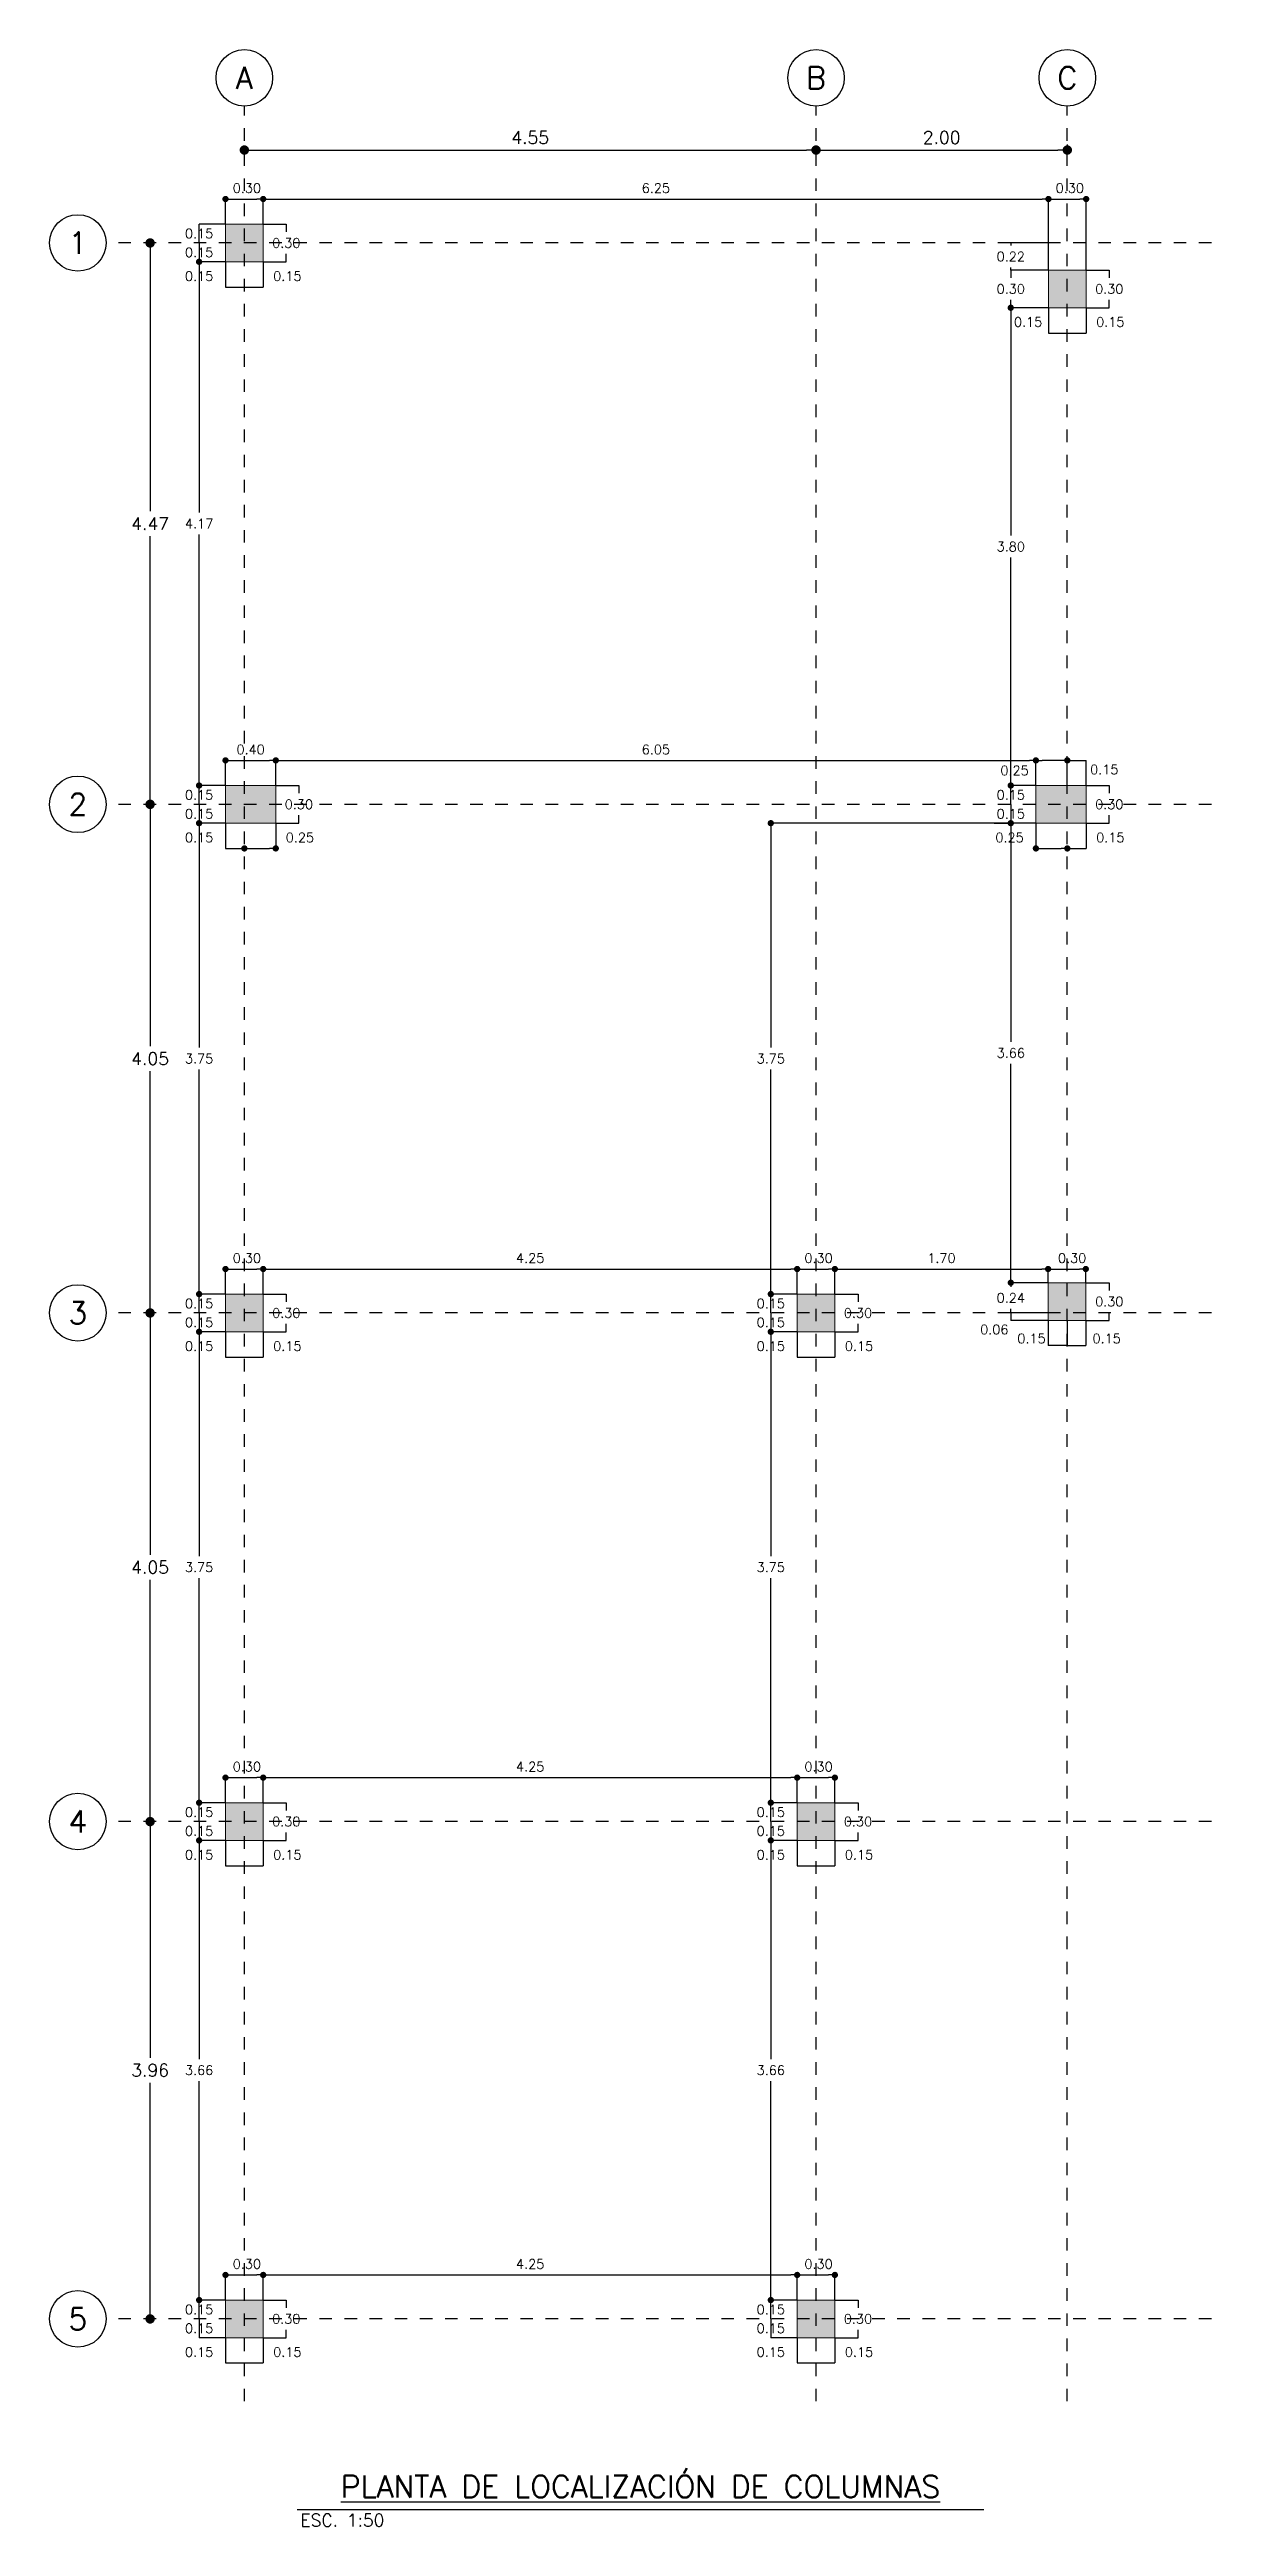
# Model space of a CAD drawing. Header units: millimetres. Extents: x 0 to 109, y -9 to 41.
# Drawn here: x 36.64 to 45.89, y 13.39 to 33.11 of the extents above; entities that cross this region are included whole.
import ezdxf
from ezdxf.enums import TextEntityAlignment as Align

# ---------------------------------------------------------------- set-up
doc = ezdxf.new("R2010")
doc.units = ezdxf.units.MM
doc.header["$LTSCALE"] = 0.01
doc.header["$PDMODE"] = 3
doc.linetypes.add('DASHDOT', pattern=[1, 0.5, -0.25, 0, -0.25])
for name, color, linetype in [('FC_CIRCULO DE EJES', 3, 'Continuous'), ('FC_COTAS', 1, 'Continuous'), ('FC_COTAS @ 50', 1, 'Continuous'), ('FC_COTAS EJES', 1, 'Continuous'), ('FC_COTAS EJES @ 50', 1, 'Continuous'), ('FC_EJES', 1, 'DASHDOT'), ('FC_HATCH COLUMNAS', 253, 'Continuous'), ('FC_R-175', 5, 'Continuous'), ('FC_R-200', 5, 'Continuous'), ('FC_R-80', 11, 'Continuous')]:
    doc.layers.add(name, color=color, linetype=linetype)
doc.layers.add('FC_COLUMNAS', color=5, linetype='Continuous', lineweight=15)
doc.styles.add('FC_TEXT1', font='romans.shx')
doc.dimstyles.new('FC_COTAS', dxfattribs={"dimtxt": 0.0015, "dimasz": 0.001, "dimexe": 0, "dimexo": 0, "dimgap": 0.001, "dimtad": 1, "dimtih": 1, "dimtoh": 1, "dimzin": 0, "dimdsep": 46, "dimtxsty": 'FC_TEXT1', "dimblk": 'DOT', "dimcen": 0.09, "dimclrd": 256, "dimclre": 256, "dimclrt": 256, "dimadec": 0, "dimazin": 0, "dimtfac": 1, "dimtix": 1, "dimtmove": 2, "dimatfit": 3, "dimfxl": 1.002, "dimtolj": 1, "dimtzin": 0, "dimlwd": -1, "dimarcsym": 0})
doc.dimstyles.new('FC_COTAS EJES', dxfattribs={"dimtxt": 0.002, "dimasz": 0.0015, "dimexe": 0, "dimexo": 0, "dimgap": 0.001, "dimtad": 1, "dimtih": 1, "dimtoh": 1, "dimzin": 0, "dimdsep": 46, "dimtxsty": 'FC_TEXT1', "dimblk": 'DOT', "dimcen": 0.09, "dimclrd": 256, "dimclre": 256, "dimclrt": 256, "dimadec": 0, "dimazin": 0, "dimtfac": 1, "dimtix": 1, "dimtmove": 2, "dimatfit": 3, "dimfxl": 1.002, "dimtolj": 1, "dimtzin": 0, "dimlwd": -1, "dimarcsym": 0})

msp = doc.modelspace()

# ---------------------------------------------------------------- blocks, each defined once
blk = doc.blocks.new('*U23')
at = {"layer": 'FC_R-200', "color": 4, "ltscale": 1.5}
blk.add_lwpolyline([(-0.05466, 0), (0.05466, 0)], dxfattribs=at)
at = {"layer": 'FC_R-200', "ltscale": 1.5, "style": 'FC_TEXT1'}
blk.add_attdef('%%UTÍTULO', text='', height=0.0035, dxfattribs=at).set_placement((0, 0.00366), align=Align.MIDDLE_CENTER)
at = {"layer": 'FC_R-80', "ltscale": 1.5, "style": 'FC_TEXT1'}
blk.add_attdef('ESCALA', text='', height=0.002, dxfattribs=at).set_placement((-0.05413, -0.0017), align=Align.MIDDLE_LEFT)
blk = doc.blocks.new('*D58')
at = {"layer": 'Defpoints', "color": 0, "ltscale": 0.6, "transparency": 16777216}
for p in [(37.834, 31.57), (37.834, 31.42), (38.044, 31.42)]:
    blk.add_point(p, dxfattribs=at)
at = {"layer": 'FC_COTAS', "ltscale": 0.6, "transparency": 16777216}
blk.add_line((37.834, 31.57), (37.834, 31.42), dxfattribs=at)
at = {"layer": 'FC_COTAS', "lineweight": -2, "ltscale": 0.6, "transparency": 16777216}
blk.add_line((38.044, 31.42), (37.834, 31.42), dxfattribs=at)
at = {"layer": 'FC_COTAS', "ltscale": 0.6, "transparency": 16777216, "insert": (37.834, 31.495), "char_height": 0.075, "attachment_point": 5, "style": 'FC_TEXT1'}
blk.add_mtext('\\A1;0.15', dxfattribs=at)
blk = doc.blocks.new('_Dot')
at = {"color": 0, "linetype": 'ByBlock', "lineweight": -2}
blk.add_line((-0.5, 0), (-1, 0), dxfattribs=at)
at = {"color": 0, "linetype": 'ByBlock', "const_width": 0.5}
blk.add_lwpolyline([(-0.25, 0, 1), (0.25, 0, 1)], format="xyb", close=True, dxfattribs=at)
blk = doc.blocks.new('*D59')
at = {"layer": 'Defpoints', "color": 0, "ltscale": 0.6, "transparency": 16777216}
for p in [(37.834, 31.72), (37.834, 31.57), (38.044, 31.72)]:
    blk.add_point(p, dxfattribs=at)
at = {"layer": 'FC_COTAS', "lineweight": -2, "ltscale": 0.6, "transparency": 16777216}
blk.add_line((38.044, 31.72), (37.834, 31.72), dxfattribs=at)
at = {"layer": 'FC_COTAS', "ltscale": 0.6, "transparency": 16777216}
blk.add_line((37.834, 31.57), (37.834, 31.72), dxfattribs=at)
at = {"layer": 'FC_COTAS', "ltscale": 0.6, "transparency": 16777216, "insert": (37.834, 31.645), "char_height": 0.075, "attachment_point": 5, "style": 'FC_TEXT1'}
blk.add_mtext('\\A1;0.15', dxfattribs=at)
blk = doc.blocks.new('*D60')
at = {"layer": 'Defpoints', "color": 0, "ltscale": 0.6, "transparency": 16777216}
for p in [(38.044, 31.42), (37.834, 27.25), (38.044, 27.25)]:
    blk.add_point(p, dxfattribs=at)
at = {"layer": 'FC_COTAS', "lineweight": -2, "ltscale": 0.6, "transparency": 16777216}
for p, q in [((38.044, 31.42), (37.834, 31.42)), ((38.044, 27.25), (37.834, 27.25))]:
    blk.add_line(p, q, dxfattribs=at)
at = {"layer": 'FC_COTAS', "ltscale": 0.6, "transparency": 16777216}
for p, q in [((37.834, 31.37), (37.834, 29.423)), ((37.834, 27.3), (37.834, 29.248))]:
    blk.add_line(p, q, dxfattribs=at)
at = {"layer": 'FC_COTAS', "ltscale": 0.6, "transparency": 16777216, "xscale": 0.05, "yscale": 0.05, "zscale": 0.05}
for p, rotation in [((37.834, 31.42), 90), ((37.834, 27.25), 270)]:
    blk.add_blockref('_Dot', p, dxfattribs=dict(at, rotation=rotation))
at = {"layer": 'FC_COTAS', "ltscale": 0.6, "transparency": 16777216, "insert": (37.834, 29.335), "char_height": 0.075, "attachment_point": 5, "style": 'FC_TEXT1'}
blk.add_mtext('\\A1;4.17', dxfattribs=at)
blk = doc.blocks.new('*D61')
at = {"layer": 'Defpoints', "color": 0, "ltscale": 0.6, "transparency": 16777216}
for p in [(38.044, 26.95), (37.834, 23.2), (38.044, 23.2)]:
    blk.add_point(p, dxfattribs=at)
at = {"layer": 'FC_COTAS', "lineweight": -2, "ltscale": 0.6, "transparency": 16777216}
for p, q in [((38.044, 26.95), (37.834, 26.95)), ((38.044, 23.2), (37.834, 23.2))]:
    blk.add_line(p, q, dxfattribs=at)
at = {"layer": 'FC_COTAS', "ltscale": 0.6, "transparency": 16777216}
for p, q in [((37.834, 26.9), (37.834, 25.163)), ((37.834, 23.25), (37.834, 24.988))]:
    blk.add_line(p, q, dxfattribs=at)
at = {"layer": 'FC_COTAS', "ltscale": 0.6, "transparency": 16777216, "xscale": 0.05, "yscale": 0.05, "zscale": 0.05}
for p, rotation in [((37.834, 26.95), 90), ((37.834, 23.2), 270)]:
    blk.add_blockref('_Dot', p, dxfattribs=dict(at, rotation=rotation))
at = {"layer": 'FC_COTAS', "ltscale": 0.6, "transparency": 16777216, "insert": (37.834, 25.075), "char_height": 0.075, "attachment_point": 5, "style": 'FC_TEXT1'}
blk.add_mtext('\\A1;3.75', dxfattribs=at)
blk = doc.blocks.new('*D62')
at = {"layer": 'Defpoints', "color": 0, "ltscale": 0.6, "transparency": 16777216}
for p in [(38.044, 22.9), (37.834, 19.15), (38.044, 19.15)]:
    blk.add_point(p, dxfattribs=at)
at = {"layer": 'FC_COTAS', "lineweight": -2, "ltscale": 0.6, "transparency": 16777216}
for p, q in [((38.044, 22.9), (37.834, 22.9)), ((38.044, 19.15), (37.834, 19.15))]:
    blk.add_line(p, q, dxfattribs=at)
at = {"layer": 'FC_COTAS', "ltscale": 0.6, "transparency": 16777216}
for p, q in [((37.834, 22.85), (37.834, 21.113)), ((37.834, 19.2), (37.834, 20.938))]:
    blk.add_line(p, q, dxfattribs=at)
at = {"layer": 'FC_COTAS', "ltscale": 0.6, "transparency": 16777216, "xscale": 0.05, "yscale": 0.05, "zscale": 0.05}
for p, rotation in [((37.834, 22.9), 90), ((37.834, 19.15), 270)]:
    blk.add_blockref('_Dot', p, dxfattribs=dict(at, rotation=rotation))
at = {"layer": 'FC_COTAS', "ltscale": 0.6, "transparency": 16777216, "insert": (37.834, 21.025), "char_height": 0.075, "attachment_point": 5, "style": 'FC_TEXT1'}
blk.add_mtext('\\A1;3.75', dxfattribs=at)
blk = doc.blocks.new('*D63')
at = {"layer": 'Defpoints', "color": 0, "ltscale": 0.6, "transparency": 16777216}
for p in [(38.044, 18.85), (37.834, 15.19), (38.044, 15.19)]:
    blk.add_point(p, dxfattribs=at)
at = {"layer": 'FC_COTAS', "lineweight": -2, "ltscale": 0.6, "transparency": 16777216}
for p, q in [((38.044, 18.85), (37.834, 18.85)), ((38.044, 15.19), (37.834, 15.19))]:
    blk.add_line(p, q, dxfattribs=at)
at = {"layer": 'FC_COTAS', "ltscale": 0.6, "transparency": 16777216}
for p, q in [((37.834, 18.8), (37.834, 17.108)), ((37.834, 15.24), (37.834, 16.933))]:
    blk.add_line(p, q, dxfattribs=at)
at = {"layer": 'FC_COTAS', "ltscale": 0.6, "transparency": 16777216, "xscale": 0.05, "yscale": 0.05, "zscale": 0.05}
for p, rotation in [((37.834, 18.85), 90), ((37.834, 15.19), 270)]:
    blk.add_blockref('_Dot', p, dxfattribs=dict(at, rotation=rotation))
at = {"layer": 'FC_COTAS', "ltscale": 0.6, "transparency": 16777216, "insert": (37.834, 17.02), "char_height": 0.075, "attachment_point": 5, "style": 'FC_TEXT1'}
blk.add_mtext('\\A1;3.66', dxfattribs=at)
blk = doc.blocks.new('*D64')
at = {"layer": 'Defpoints', "color": 0, "ltscale": 0.6, "transparency": 16777216}
for p in [(37.834, 27.1), (37.834, 26.95), (38.044, 26.95)]:
    blk.add_point(p, dxfattribs=at)
at = {"layer": 'FC_COTAS', "ltscale": 0.6, "transparency": 16777216}
blk.add_line((37.834, 27.1), (37.834, 26.95), dxfattribs=at)
at = {"layer": 'FC_COTAS', "lineweight": -2, "ltscale": 0.6, "transparency": 16777216}
blk.add_line((38.044, 26.95), (37.834, 26.95), dxfattribs=at)
at = {"layer": 'FC_COTAS', "ltscale": 0.6, "transparency": 16777216, "insert": (37.834, 27.025), "char_height": 0.075, "attachment_point": 5, "style": 'FC_TEXT1'}
blk.add_mtext('\\A1;0.15', dxfattribs=at)
blk = doc.blocks.new('*D65')
at = {"layer": 'Defpoints', "color": 0, "ltscale": 0.6, "transparency": 16777216}
for p in [(37.834, 27.25), (38.044, 27.25), (37.834, 27.1)]:
    blk.add_point(p, dxfattribs=at)
at = {"layer": 'FC_COTAS', "lineweight": -2, "ltscale": 0.6, "transparency": 16777216}
blk.add_line((38.044, 27.25), (37.834, 27.25), dxfattribs=at)
at = {"layer": 'FC_COTAS', "ltscale": 0.6, "transparency": 16777216}
blk.add_line((37.834, 27.1), (37.834, 27.25), dxfattribs=at)
at = {"layer": 'FC_COTAS', "ltscale": 0.6, "transparency": 16777216, "insert": (37.834, 27.175), "char_height": 0.075, "attachment_point": 5, "style": 'FC_TEXT1'}
blk.add_mtext('\\A1;0.15', dxfattribs=at)
blk = doc.blocks.new('*D66')
at = {"layer": 'Defpoints', "color": 0, "ltscale": 0.6, "transparency": 16777216}
for p in [(37.834, 23.05), (37.834, 22.9), (38.044, 22.9)]:
    blk.add_point(p, dxfattribs=at)
at = {"layer": 'FC_COTAS', "ltscale": 0.6, "transparency": 16777216}
blk.add_line((37.834, 23.05), (37.834, 22.9), dxfattribs=at)
at = {"layer": 'FC_COTAS', "lineweight": -2, "ltscale": 0.6, "transparency": 16777216}
blk.add_line((38.044, 22.9), (37.834, 22.9), dxfattribs=at)
at = {"layer": 'FC_COTAS', "ltscale": 0.6, "transparency": 16777216, "insert": (37.834, 22.975), "char_height": 0.075, "attachment_point": 5, "style": 'FC_TEXT1'}
blk.add_mtext('\\A1;0.15', dxfattribs=at)
blk = doc.blocks.new('*D67')
at = {"layer": 'Defpoints', "color": 0, "ltscale": 0.6, "transparency": 16777216}
for p in [(37.834, 23.2), (38.044, 23.2), (37.834, 23.05)]:
    blk.add_point(p, dxfattribs=at)
at = {"layer": 'FC_COTAS', "lineweight": -2, "ltscale": 0.6, "transparency": 16777216}
blk.add_line((38.044, 23.2), (37.834, 23.2), dxfattribs=at)
at = {"layer": 'FC_COTAS', "ltscale": 0.6, "transparency": 16777216}
blk.add_line((37.834, 23.05), (37.834, 23.2), dxfattribs=at)
at = {"layer": 'FC_COTAS', "ltscale": 0.6, "transparency": 16777216, "insert": (37.834, 23.125), "char_height": 0.075, "attachment_point": 5, "style": 'FC_TEXT1'}
blk.add_mtext('\\A1;0.15', dxfattribs=at)
blk = doc.blocks.new('*D68')
at = {"layer": 'Defpoints', "color": 0, "ltscale": 0.6, "transparency": 16777216}
for p in [(37.834, 19), (37.834, 18.85), (38.044, 18.85)]:
    blk.add_point(p, dxfattribs=at)
at = {"layer": 'FC_COTAS', "ltscale": 0.6, "transparency": 16777216}
blk.add_line((37.834, 19), (37.834, 18.85), dxfattribs=at)
at = {"layer": 'FC_COTAS', "lineweight": -2, "ltscale": 0.6, "transparency": 16777216}
blk.add_line((38.044, 18.85), (37.834, 18.85), dxfattribs=at)
at = {"layer": 'FC_COTAS', "ltscale": 0.6, "transparency": 16777216, "insert": (37.834, 18.925), "char_height": 0.075, "attachment_point": 5, "style": 'FC_TEXT1'}
blk.add_mtext('\\A1;0.15', dxfattribs=at)
blk = doc.blocks.new('*D69')
at = {"layer": 'Defpoints', "color": 0, "ltscale": 0.6, "transparency": 16777216}
for p in [(37.834, 19.15), (38.044, 19.15), (37.834, 19)]:
    blk.add_point(p, dxfattribs=at)
at = {"layer": 'FC_COTAS', "lineweight": -2, "ltscale": 0.6, "transparency": 16777216}
blk.add_line((38.044, 19.15), (37.834, 19.15), dxfattribs=at)
at = {"layer": 'FC_COTAS', "ltscale": 0.6, "transparency": 16777216}
blk.add_line((37.834, 19), (37.834, 19.15), dxfattribs=at)
at = {"layer": 'FC_COTAS', "ltscale": 0.6, "transparency": 16777216, "insert": (37.834, 19.075), "char_height": 0.075, "attachment_point": 5, "style": 'FC_TEXT1'}
blk.add_mtext('\\A1;0.15', dxfattribs=at)
blk = doc.blocks.new('*D70')
at = {"layer": 'Defpoints', "color": 0, "ltscale": 0.6, "transparency": 16777216}
for p in [(37.834, 15.04), (37.834, 14.89), (38.044, 14.89)]:
    blk.add_point(p, dxfattribs=at)
at = {"layer": 'FC_COTAS', "ltscale": 0.6, "transparency": 16777216}
blk.add_line((37.834, 15.04), (37.834, 14.89), dxfattribs=at)
at = {"layer": 'FC_COTAS', "lineweight": -2, "ltscale": 0.6, "transparency": 16777216}
blk.add_line((38.044, 14.89), (37.834, 14.89), dxfattribs=at)
at = {"layer": 'FC_COTAS', "ltscale": 0.6, "transparency": 16777216, "insert": (37.834, 14.965), "char_height": 0.075, "attachment_point": 5, "style": 'FC_TEXT1'}
blk.add_mtext('\\A1;0.15', dxfattribs=at)
blk = doc.blocks.new('*D71')
at = {"layer": 'Defpoints', "color": 0, "ltscale": 0.6, "transparency": 16777216}
for p in [(37.834, 15.19), (38.044, 15.19), (37.834, 15.04)]:
    blk.add_point(p, dxfattribs=at)
at = {"layer": 'FC_COTAS', "lineweight": -2, "ltscale": 0.6, "transparency": 16777216}
blk.add_line((38.044, 15.19), (37.834, 15.19), dxfattribs=at)
at = {"layer": 'FC_COTAS', "ltscale": 0.6, "transparency": 16777216}
blk.add_line((37.834, 15.04), (37.834, 15.19), dxfattribs=at)
at = {"layer": 'FC_COTAS', "ltscale": 0.6, "transparency": 16777216, "insert": (37.834, 15.115), "char_height": 0.075, "attachment_point": 5, "style": 'FC_TEXT1'}
blk.add_mtext('\\A1;0.15', dxfattribs=at)
blk = doc.blocks.new('*D72')
at = {"layer": 'Defpoints', "color": 0, "ltscale": 0.6, "transparency": 16777216}
for p in [(38.344, 31.92), (38.044, 31.72), (38.344, 31.72)]:
    blk.add_point(p, dxfattribs=at)
at = {"layer": 'FC_COTAS', "lineweight": -2, "ltscale": 0.6, "transparency": 16777216}
for p, q in [((38.044, 31.72), (38.044, 31.92)), ((38.344, 31.72), (38.344, 31.92))]:
    blk.add_line(p, q, dxfattribs=at)
at = {"layer": 'FC_COTAS', "ltscale": 0.6, "transparency": 16777216}
blk.add_line((38.094, 31.92), (38.294, 31.92), dxfattribs=at)
at = {"layer": 'FC_COTAS', "ltscale": 0.6, "transparency": 16777216, "xscale": 0.05, "yscale": 0.05, "zscale": 0.05, "rotation": 180}
blk.add_blockref('_Dot', (38.044, 31.92), dxfattribs=at)
at = {"layer": 'FC_COTAS', "ltscale": 0.6, "transparency": 16777216, "xscale": 0.05, "yscale": 0.05, "zscale": 0.05}
blk.add_blockref('_Dot', (38.344, 31.92), dxfattribs=at)
at = {"layer": 'FC_COTAS', "ltscale": 0.6, "transparency": 16777216, "insert": (38.214, 32.007), "char_height": 0.075, "attachment_point": 5, "style": 'FC_TEXT1'}
blk.add_mtext('\\A1;0.30', dxfattribs=at)
blk = doc.blocks.new('*D73')
at = {"layer": 'Defpoints', "color": 0, "ltscale": 0.6, "transparency": 16777216}
for p in [(44.594, 31.92), (38.344, 31.72), (44.594, 31.354)]:
    blk.add_point(p, dxfattribs=at)
at = {"layer": 'FC_COTAS', "lineweight": -2, "ltscale": 0.6, "transparency": 16777216}
for p, q in [((38.344, 31.72), (38.344, 31.92)), ((44.594, 31.354), (44.594, 31.92))]:
    blk.add_line(p, q, dxfattribs=at)
at = {"layer": 'FC_COTAS', "ltscale": 0.6, "transparency": 16777216}
blk.add_line((38.394, 31.92), (44.544, 31.92), dxfattribs=at)
at = {"layer": 'FC_COTAS', "ltscale": 0.6, "transparency": 16777216, "xscale": 0.05, "yscale": 0.05, "zscale": 0.05, "rotation": 180}
blk.add_blockref('_Dot', (38.344, 31.92), dxfattribs=at)
at = {"layer": 'FC_COTAS', "ltscale": 0.6, "transparency": 16777216, "xscale": 0.05, "yscale": 0.05, "zscale": 0.05}
blk.add_blockref('_Dot', (44.594, 31.92), dxfattribs=at)
at = {"layer": 'FC_COTAS', "ltscale": 0.6, "transparency": 16777216, "insert": (41.469, 32.007), "char_height": 0.075, "attachment_point": 5, "style": 'FC_TEXT1'}
blk.add_mtext('\\A1;6.25', dxfattribs=at)
blk = doc.blocks.new('*D74')
at = {"layer": 'Defpoints', "color": 0, "ltscale": 0.6, "transparency": 16777216}
for p in [(44.894, 31.92), (44.594, 31.354), (44.894, 31.354)]:
    blk.add_point(p, dxfattribs=at)
at = {"layer": 'FC_COTAS', "lineweight": -2, "ltscale": 0.6, "transparency": 16777216}
for p, q in [((44.594, 31.354), (44.594, 31.92)), ((44.894, 31.354), (44.894, 31.92))]:
    blk.add_line(p, q, dxfattribs=at)
at = {"layer": 'FC_COTAS', "ltscale": 0.6, "transparency": 16777216}
blk.add_line((44.644, 31.92), (44.844, 31.92), dxfattribs=at)
at = {"layer": 'FC_COTAS', "ltscale": 0.6, "transparency": 16777216, "xscale": 0.05, "yscale": 0.05, "zscale": 0.05, "rotation": 180}
blk.add_blockref('_Dot', (44.594, 31.92), dxfattribs=at)
at = {"layer": 'FC_COTAS', "ltscale": 0.6, "transparency": 16777216, "xscale": 0.05, "yscale": 0.05, "zscale": 0.05}
blk.add_blockref('_Dot', (44.894, 31.92), dxfattribs=at)
at = {"layer": 'FC_COTAS', "ltscale": 0.6, "transparency": 16777216, "insert": (44.764, 32.007), "char_height": 0.075, "attachment_point": 5, "style": 'FC_TEXT1'}
blk.add_mtext('\\A1;0.30', dxfattribs=at)
blk = doc.blocks.new('*D75')
at = {"layer": 'Defpoints', "color": 0, "ltscale": 0.6, "transparency": 16777216}
for p in [(38.044, 31.42), (38.194, 31.219), (38.194, 31.219)]:
    blk.add_point(p, dxfattribs=at)
at = {"layer": 'FC_COTAS', "lineweight": -2, "ltscale": 0.6, "transparency": 16777216}
blk.add_line((38.044, 31.42), (38.044, 31.219), dxfattribs=at)
at = {"layer": 'FC_COTAS', "ltscale": 0.6, "transparency": 16777216}
blk.add_line((38.044, 31.219), (38.194, 31.219), dxfattribs=at)
at = {"layer": 'FC_COTAS', "ltscale": 0.6, "transparency": 16777216, "insert": (37.834, 31.306), "char_height": 0.075, "attachment_point": 5, "style": 'FC_TEXT1'}
blk.add_mtext('\\A1;0.15', dxfattribs=at)
blk = doc.blocks.new('*D76')
at = {"layer": 'Defpoints', "color": 0, "ltscale": 0.6, "transparency": 16777216}
for p in [(38.344, 31.42), (38.194, 31.219), (38.344, 31.219)]:
    blk.add_point(p, dxfattribs=at)
at = {"layer": 'FC_COTAS', "lineweight": -2, "ltscale": 0.6, "transparency": 16777216}
blk.add_line((38.344, 31.42), (38.344, 31.219), dxfattribs=at)
at = {"layer": 'FC_COTAS', "ltscale": 0.6, "transparency": 16777216}
blk.add_line((38.194, 31.219), (38.344, 31.219), dxfattribs=at)
at = {"layer": 'FC_COTAS', "ltscale": 0.6, "transparency": 16777216, "insert": (38.536, 31.306), "char_height": 0.075, "attachment_point": 5, "style": 'FC_TEXT1'}
blk.add_mtext('\\A1;0.15', dxfattribs=at)
blk = doc.blocks.new('*D258')
at = {"layer": 'Defpoints', "color": 0, "ltscale": 0.6, "transparency": 16777216}
for p in [(44.294, 27.1), (44.294, 26.95), (44.494, 26.95)]:
    blk.add_point(p, dxfattribs=at)
at = {"layer": 'FC_COTAS', "ltscale": 0.6, "transparency": 16777216}
blk.add_line((44.294, 27.1), (44.294, 26.95), dxfattribs=at)
at = {"layer": 'FC_COTAS', "lineweight": -2, "ltscale": 0.6, "transparency": 16777216}
blk.add_line((44.494, 26.95), (44.294, 26.95), dxfattribs=at)
at = {"layer": 'FC_COTAS', "ltscale": 0.6, "transparency": 16777216, "insert": (44.294, 27.025), "char_height": 0.075, "attachment_point": 5, "style": 'FC_TEXT1'}
blk.add_mtext('\\A1;0.15', dxfattribs=at)
blk = doc.blocks.new('*D259')
at = {"layer": 'Defpoints', "color": 0, "ltscale": 0.6, "transparency": 16777216}
for p in [(44.294, 27.25), (44.494, 27.25), (44.294, 27.1)]:
    blk.add_point(p, dxfattribs=at)
at = {"layer": 'FC_COTAS', "lineweight": -2, "ltscale": 0.6, "transparency": 16777216}
blk.add_line((44.494, 27.25), (44.294, 27.25), dxfattribs=at)
at = {"layer": 'FC_COTAS', "ltscale": 0.6, "transparency": 16777216}
blk.add_line((44.294, 27.1), (44.294, 27.25), dxfattribs=at)
at = {"layer": 'FC_COTAS', "ltscale": 0.6, "transparency": 16777216, "insert": (44.294, 27.175), "char_height": 0.075, "attachment_point": 5, "style": 'FC_TEXT1'}
blk.add_mtext('\\A1;0.15', dxfattribs=at)
blk = doc.blocks.new('*D185')
at = {"layer": 'Defpoints', "color": 0, "ltscale": 0.6, "transparency": 16777216}
for p in [(44.494, 26.95), (44.744, 26.749), (44.744, 26.749)]:
    blk.add_point(p, dxfattribs=at)
at = {"layer": 'FC_COTAS', "lineweight": -2, "ltscale": 0.6, "transparency": 16777216}
blk.add_line((44.494, 26.95), (44.494, 26.749), dxfattribs=at)
at = {"layer": 'FC_COTAS', "ltscale": 0.6, "transparency": 16777216}
blk.add_line((44.544, 26.749), (44.694, 26.749), dxfattribs=at)
at = {"layer": 'FC_COTAS', "ltscale": 0.6, "transparency": 16777216, "xscale": 0.05, "yscale": 0.05, "zscale": 0.05, "rotation": 180}
blk.add_blockref('_Dot', (44.494, 26.749), dxfattribs=at)
at = {"layer": 'FC_COTAS', "ltscale": 0.6, "transparency": 16777216, "xscale": 0.05, "yscale": 0.05, "zscale": 0.05}
blk.add_blockref('_Dot', (44.744, 26.749), dxfattribs=at)
at = {"layer": 'FC_COTAS', "ltscale": 0.6, "transparency": 16777216, "insert": (44.284, 26.836), "char_height": 0.075, "attachment_point": 5, "style": 'FC_TEXT1'}
blk.add_mtext('\\A1;0.25', dxfattribs=at)
blk = doc.blocks.new('*D77')
at = {"layer": 'Defpoints', "color": 0, "ltscale": 0.6, "transparency": 16777216}
for p in [(44.894, 26.95), (44.744, 26.749), (44.894, 26.749)]:
    blk.add_point(p, dxfattribs=at)
at = {"layer": 'FC_COTAS', "lineweight": -2, "ltscale": 0.6, "transparency": 16777216}
blk.add_line((44.894, 26.95), (44.894, 26.749), dxfattribs=at)
at = {"layer": 'FC_COTAS', "ltscale": 0.6, "transparency": 16777216}
blk.add_line((44.744, 26.749), (44.894, 26.749), dxfattribs=at)
at = {"layer": 'FC_COTAS', "ltscale": 0.6, "transparency": 16777216, "insert": (45.086, 26.836), "char_height": 0.075, "attachment_point": 5, "style": 'FC_TEXT1'}
blk.add_mtext('\\A1;0.15', dxfattribs=at)
blk = doc.blocks.new('*D78')
at = {"layer": 'Defpoints', "color": 0, "ltscale": 0.6, "transparency": 16777216}
for p in [(42.384, 23.05), (42.384, 22.9), (42.594, 22.9)]:
    blk.add_point(p, dxfattribs=at)
at = {"layer": 'FC_COTAS', "ltscale": 0.6, "transparency": 16777216}
blk.add_line((42.384, 23.05), (42.384, 22.9), dxfattribs=at)
at = {"layer": 'FC_COTAS', "lineweight": -2, "ltscale": 0.6, "transparency": 16777216}
blk.add_line((42.594, 22.9), (42.384, 22.9), dxfattribs=at)
at = {"layer": 'FC_COTAS', "ltscale": 0.6, "transparency": 16777216, "insert": (42.384, 22.975), "char_height": 0.075, "attachment_point": 5, "style": 'FC_TEXT1'}
blk.add_mtext('\\A1;0.15', dxfattribs=at)
blk = doc.blocks.new('*D79')
at = {"layer": 'Defpoints', "color": 0, "ltscale": 0.6, "transparency": 16777216}
for p in [(42.384, 23.2), (42.594, 23.2), (42.384, 23.05)]:
    blk.add_point(p, dxfattribs=at)
at = {"layer": 'FC_COTAS', "lineweight": -2, "ltscale": 0.6, "transparency": 16777216}
blk.add_line((42.594, 23.2), (42.384, 23.2), dxfattribs=at)
at = {"layer": 'FC_COTAS', "ltscale": 0.6, "transparency": 16777216}
blk.add_line((42.384, 23.05), (42.384, 23.2), dxfattribs=at)
at = {"layer": 'FC_COTAS', "ltscale": 0.6, "transparency": 16777216, "insert": (42.384, 23.125), "char_height": 0.075, "attachment_point": 5, "style": 'FC_TEXT1'}
blk.add_mtext('\\A1;0.15', dxfattribs=at)
blk = doc.blocks.new('*D80')
at = {"layer": 'Defpoints', "color": 0, "ltscale": 0.6, "transparency": 16777216}
for p in [(42.594, 22.9), (42.744, 22.699), (42.744, 22.699)]:
    blk.add_point(p, dxfattribs=at)
at = {"layer": 'FC_COTAS', "lineweight": -2, "ltscale": 0.6, "transparency": 16777216}
blk.add_line((42.594, 22.9), (42.594, 22.699), dxfattribs=at)
at = {"layer": 'FC_COTAS', "ltscale": 0.6, "transparency": 16777216}
blk.add_line((42.594, 22.699), (42.744, 22.699), dxfattribs=at)
at = {"layer": 'FC_COTAS', "ltscale": 0.6, "transparency": 16777216, "insert": (42.384, 22.786), "char_height": 0.075, "attachment_point": 5, "style": 'FC_TEXT1'}
blk.add_mtext('\\A1;0.15', dxfattribs=at)
blk = doc.blocks.new('*D81')
at = {"layer": 'Defpoints', "color": 0, "ltscale": 0.6, "transparency": 16777216}
for p in [(42.894, 22.9), (42.744, 22.699), (42.894, 22.699)]:
    blk.add_point(p, dxfattribs=at)
at = {"layer": 'FC_COTAS', "lineweight": -2, "ltscale": 0.6, "transparency": 16777216}
blk.add_line((42.894, 22.9), (42.894, 22.699), dxfattribs=at)
at = {"layer": 'FC_COTAS', "ltscale": 0.6, "transparency": 16777216}
blk.add_line((42.744, 22.699), (42.894, 22.699), dxfattribs=at)
at = {"layer": 'FC_COTAS', "ltscale": 0.6, "transparency": 16777216, "insert": (43.086, 22.786), "char_height": 0.075, "attachment_point": 5, "style": 'FC_TEXT1'}
blk.add_mtext('\\A1;0.15', dxfattribs=at)
blk = doc.blocks.new('*D82')
at = {"layer": 'Defpoints', "color": 0, "ltscale": 0.6, "transparency": 16777216}
for p in [(42.384, 19), (42.384, 18.85), (42.594, 18.85)]:
    blk.add_point(p, dxfattribs=at)
at = {"layer": 'FC_COTAS', "ltscale": 0.6, "transparency": 16777216}
blk.add_line((42.384, 19), (42.384, 18.85), dxfattribs=at)
at = {"layer": 'FC_COTAS', "lineweight": -2, "ltscale": 0.6, "transparency": 16777216}
blk.add_line((42.594, 18.85), (42.384, 18.85), dxfattribs=at)
at = {"layer": 'FC_COTAS', "ltscale": 0.6, "transparency": 16777216, "insert": (42.384, 18.925), "char_height": 0.075, "attachment_point": 5, "style": 'FC_TEXT1'}
blk.add_mtext('\\A1;0.15', dxfattribs=at)
blk = doc.blocks.new('*D83')
at = {"layer": 'Defpoints', "color": 0, "ltscale": 0.6, "transparency": 16777216}
for p in [(42.384, 19.15), (42.594, 19.15), (42.384, 19)]:
    blk.add_point(p, dxfattribs=at)
at = {"layer": 'FC_COTAS', "lineweight": -2, "ltscale": 0.6, "transparency": 16777216}
blk.add_line((42.594, 19.15), (42.384, 19.15), dxfattribs=at)
at = {"layer": 'FC_COTAS', "ltscale": 0.6, "transparency": 16777216}
blk.add_line((42.384, 19), (42.384, 19.15), dxfattribs=at)
at = {"layer": 'FC_COTAS', "ltscale": 0.6, "transparency": 16777216, "insert": (42.384, 19.075), "char_height": 0.075, "attachment_point": 5, "style": 'FC_TEXT1'}
blk.add_mtext('\\A1;0.15', dxfattribs=at)
blk = doc.blocks.new('*D84')
at = {"layer": 'Defpoints', "color": 0, "ltscale": 0.6, "transparency": 16777216}
for p in [(42.594, 18.85), (42.744, 18.649), (42.744, 18.649)]:
    blk.add_point(p, dxfattribs=at)
at = {"layer": 'FC_COTAS', "lineweight": -2, "ltscale": 0.6, "transparency": 16777216}
blk.add_line((42.594, 18.85), (42.594, 18.649), dxfattribs=at)
at = {"layer": 'FC_COTAS', "ltscale": 0.6, "transparency": 16777216}
blk.add_line((42.594, 18.649), (42.744, 18.649), dxfattribs=at)
at = {"layer": 'FC_COTAS', "ltscale": 0.6, "transparency": 16777216, "insert": (42.384, 18.736), "char_height": 0.075, "attachment_point": 5, "style": 'FC_TEXT1'}
blk.add_mtext('\\A1;0.15', dxfattribs=at)
blk = doc.blocks.new('*D85')
at = {"layer": 'Defpoints', "color": 0, "ltscale": 0.6, "transparency": 16777216}
for p in [(42.894, 18.85), (42.744, 18.649), (42.894, 18.649)]:
    blk.add_point(p, dxfattribs=at)
at = {"layer": 'FC_COTAS', "lineweight": -2, "ltscale": 0.6, "transparency": 16777216}
blk.add_line((42.894, 18.85), (42.894, 18.649), dxfattribs=at)
at = {"layer": 'FC_COTAS', "ltscale": 0.6, "transparency": 16777216}
blk.add_line((42.744, 18.649), (42.894, 18.649), dxfattribs=at)
at = {"layer": 'FC_COTAS', "ltscale": 0.6, "transparency": 16777216, "insert": (43.086, 18.736), "char_height": 0.075, "attachment_point": 5, "style": 'FC_TEXT1'}
blk.add_mtext('\\A1;0.15', dxfattribs=at)
blk = doc.blocks.new('*D86')
at = {"layer": 'Defpoints', "color": 0, "ltscale": 0.6, "transparency": 16777216}
for p in [(42.384, 15.04), (42.384, 14.89), (42.594, 14.89)]:
    blk.add_point(p, dxfattribs=at)
at = {"layer": 'FC_COTAS', "ltscale": 0.6, "transparency": 16777216}
blk.add_line((42.384, 15.04), (42.384, 14.89), dxfattribs=at)
at = {"layer": 'FC_COTAS', "lineweight": -2, "ltscale": 0.6, "transparency": 16777216}
blk.add_line((42.594, 14.89), (42.384, 14.89), dxfattribs=at)
at = {"layer": 'FC_COTAS', "ltscale": 0.6, "transparency": 16777216, "insert": (42.384, 14.965), "char_height": 0.075, "attachment_point": 5, "style": 'FC_TEXT1'}
blk.add_mtext('\\A1;0.15', dxfattribs=at)
blk = doc.blocks.new('*D87')
at = {"layer": 'Defpoints', "color": 0, "ltscale": 0.6, "transparency": 16777216}
for p in [(42.384, 15.19), (42.594, 15.19), (42.384, 15.04)]:
    blk.add_point(p, dxfattribs=at)
at = {"layer": 'FC_COTAS', "lineweight": -2, "ltscale": 0.6, "transparency": 16777216}
blk.add_line((42.594, 15.19), (42.384, 15.19), dxfattribs=at)
at = {"layer": 'FC_COTAS', "ltscale": 0.6, "transparency": 16777216}
blk.add_line((42.384, 15.04), (42.384, 15.19), dxfattribs=at)
at = {"layer": 'FC_COTAS', "ltscale": 0.6, "transparency": 16777216, "insert": (42.384, 15.115), "char_height": 0.075, "attachment_point": 5, "style": 'FC_TEXT1'}
blk.add_mtext('\\A1;0.15', dxfattribs=at)
blk = doc.blocks.new('*D88')
at = {"layer": 'Defpoints', "color": 0, "ltscale": 0.6, "transparency": 16777216}
for p in [(42.594, 14.89), (42.744, 14.689), (42.744, 14.689)]:
    blk.add_point(p, dxfattribs=at)
at = {"layer": 'FC_COTAS', "lineweight": -2, "ltscale": 0.6, "transparency": 16777216}
blk.add_line((42.594, 14.89), (42.594, 14.689), dxfattribs=at)
at = {"layer": 'FC_COTAS', "ltscale": 0.6, "transparency": 16777216}
blk.add_line((42.594, 14.689), (42.744, 14.689), dxfattribs=at)
at = {"layer": 'FC_COTAS', "ltscale": 0.6, "transparency": 16777216, "insert": (42.384, 14.776), "char_height": 0.075, "attachment_point": 5, "style": 'FC_TEXT1'}
blk.add_mtext('\\A1;0.15', dxfattribs=at)
blk = doc.blocks.new('*D89')
at = {"layer": 'Defpoints', "color": 0, "ltscale": 0.6, "transparency": 16777216}
for p in [(42.894, 14.89), (42.744, 14.689), (42.894, 14.689)]:
    blk.add_point(p, dxfattribs=at)
at = {"layer": 'FC_COTAS', "lineweight": -2, "ltscale": 0.6, "transparency": 16777216}
blk.add_line((42.894, 14.89), (42.894, 14.689), dxfattribs=at)
at = {"layer": 'FC_COTAS', "ltscale": 0.6, "transparency": 16777216}
blk.add_line((42.744, 14.689), (42.894, 14.689), dxfattribs=at)
at = {"layer": 'FC_COTAS', "ltscale": 0.6, "transparency": 16777216, "insert": (43.086, 14.776), "char_height": 0.075, "attachment_point": 5, "style": 'FC_TEXT1'}
blk.add_mtext('\\A1;0.15', dxfattribs=at)
blk = doc.blocks.new('*D90')
at = {"layer": 'Defpoints', "color": 0, "ltscale": 0.6, "transparency": 16777216}
for p in [(38.044, 14.89), (38.194, 14.689), (38.194, 14.689)]:
    blk.add_point(p, dxfattribs=at)
at = {"layer": 'FC_COTAS', "lineweight": -2, "ltscale": 0.6, "transparency": 16777216}
blk.add_line((38.044, 14.89), (38.044, 14.689), dxfattribs=at)
at = {"layer": 'FC_COTAS', "ltscale": 0.6, "transparency": 16777216}
blk.add_line((38.044, 14.689), (38.194, 14.689), dxfattribs=at)
at = {"layer": 'FC_COTAS', "ltscale": 0.6, "transparency": 16777216, "insert": (37.834, 14.776), "char_height": 0.075, "attachment_point": 5, "style": 'FC_TEXT1'}
blk.add_mtext('\\A1;0.15', dxfattribs=at)
blk = doc.blocks.new('*D91')
at = {"layer": 'Defpoints', "color": 0, "ltscale": 0.6, "transparency": 16777216}
for p in [(38.344, 14.89), (38.194, 14.689), (38.344, 14.689)]:
    blk.add_point(p, dxfattribs=at)
at = {"layer": 'FC_COTAS', "lineweight": -2, "ltscale": 0.6, "transparency": 16777216}
blk.add_line((38.344, 14.89), (38.344, 14.689), dxfattribs=at)
at = {"layer": 'FC_COTAS', "ltscale": 0.6, "transparency": 16777216}
blk.add_line((38.194, 14.689), (38.344, 14.689), dxfattribs=at)
at = {"layer": 'FC_COTAS', "ltscale": 0.6, "transparency": 16777216, "insert": (38.536, 14.776), "char_height": 0.075, "attachment_point": 5, "style": 'FC_TEXT1'}
blk.add_mtext('\\A1;0.15', dxfattribs=at)
blk = doc.blocks.new('*D92')
at = {"layer": 'Defpoints', "color": 0, "ltscale": 0.6, "transparency": 16777216}
for p in [(38.344, 31.72), (38.344, 31.42), (38.528, 31.42)]:
    blk.add_point(p, dxfattribs=at)
at = {"layer": 'FC_COTAS', "lineweight": -2, "ltscale": 0.6, "transparency": 16777216}
for p, q in [((38.344, 31.72), (38.528, 31.72)), ((38.344, 31.42), (38.528, 31.42))]:
    blk.add_line(p, q, dxfattribs=at)
at = {"layer": 'FC_COTAS', "ltscale": 0.6, "transparency": 16777216}
for p, q in [((38.528, 31.72), (38.528, 31.658)), ((38.528, 31.42), (38.528, 31.483))]:
    blk.add_line(p, q, dxfattribs=at)
at = {"layer": 'FC_COTAS', "ltscale": 0.6, "transparency": 16777216, "insert": (38.528, 31.57), "char_height": 0.075, "attachment_point": 5, "style": 'FC_TEXT1', "bg_fill": 3, "box_fill_scale": 1.1, "bg_fill_color": 256, "bg_fill_true_color": 13158600, "bg_fill_transparency": 0}
blk.add_mtext('\\A1;0.30', dxfattribs=at)
blk = doc.blocks.new('*D184')
at = {"layer": 'Defpoints', "color": 0, "ltscale": 0.6, "transparency": 16777216}
for p in [(38.444, 27.25), (38.444, 26.95), (38.628, 26.95)]:
    blk.add_point(p, dxfattribs=at)
at = {"layer": 'FC_COTAS', "lineweight": -2, "ltscale": 0.6, "transparency": 16777216}
for p, q in [((38.444, 27.25), (38.628, 27.25)), ((38.444, 26.95), (38.628, 26.95))]:
    blk.add_line(p, q, dxfattribs=at)
at = {"layer": 'FC_COTAS', "ltscale": 0.6, "transparency": 16777216}
for p, q in [((38.628, 27.25), (38.628, 27.188)), ((38.628, 26.95), (38.628, 27.013))]:
    blk.add_line(p, q, dxfattribs=at)
at = {"layer": 'FC_COTAS', "ltscale": 0.6, "transparency": 16777216, "insert": (38.628, 27.1), "char_height": 0.075, "attachment_point": 5, "style": 'FC_TEXT1', "bg_fill": 3, "box_fill_scale": 1.1, "bg_fill_color": 256, "bg_fill_true_color": 13158600, "bg_fill_transparency": 0}
blk.add_mtext('\\A1;0.30', dxfattribs=at)
blk = doc.blocks.new('*D93')
at = {"layer": 'Defpoints', "color": 0, "ltscale": 0.6, "transparency": 16777216}
for p in [(38.344, 23.2), (38.344, 22.9), (38.528, 22.9)]:
    blk.add_point(p, dxfattribs=at)
at = {"layer": 'FC_COTAS', "lineweight": -2, "ltscale": 0.6, "transparency": 16777216}
for p, q in [((38.344, 23.2), (38.528, 23.2)), ((38.344, 22.9), (38.528, 22.9))]:
    blk.add_line(p, q, dxfattribs=at)
at = {"layer": 'FC_COTAS', "ltscale": 0.6, "transparency": 16777216}
for p, q in [((38.528, 23.2), (38.528, 23.138)), ((38.528, 22.9), (38.528, 22.963))]:
    blk.add_line(p, q, dxfattribs=at)
at = {"layer": 'FC_COTAS', "ltscale": 0.6, "transparency": 16777216, "insert": (38.528, 23.05), "char_height": 0.075, "attachment_point": 5, "style": 'FC_TEXT1', "bg_fill": 3, "box_fill_scale": 1.1, "bg_fill_color": 256, "bg_fill_true_color": 13158600, "bg_fill_transparency": 0}
blk.add_mtext('\\A1;0.30', dxfattribs=at)
blk = doc.blocks.new('*D94')
at = {"layer": 'Defpoints', "color": 0, "ltscale": 0.6, "transparency": 16777216}
for p in [(38.344, 19.15), (38.344, 18.85), (38.528, 18.85)]:
    blk.add_point(p, dxfattribs=at)
at = {"layer": 'FC_COTAS', "lineweight": -2, "ltscale": 0.6, "transparency": 16777216}
for p, q in [((38.344, 19.15), (38.528, 19.15)), ((38.344, 18.85), (38.528, 18.85))]:
    blk.add_line(p, q, dxfattribs=at)
at = {"layer": 'FC_COTAS', "ltscale": 0.6, "transparency": 16777216}
for p, q in [((38.528, 19.15), (38.528, 19.088)), ((38.528, 18.85), (38.528, 18.913))]:
    blk.add_line(p, q, dxfattribs=at)
at = {"layer": 'FC_COTAS', "ltscale": 0.6, "transparency": 16777216, "insert": (38.528, 19), "char_height": 0.075, "attachment_point": 5, "style": 'FC_TEXT1', "bg_fill": 3, "box_fill_scale": 1.1, "bg_fill_color": 256, "bg_fill_true_color": 13158600, "bg_fill_transparency": 0}
blk.add_mtext('\\A1;0.30', dxfattribs=at)
blk = doc.blocks.new('*D95')
at = {"layer": 'Defpoints', "color": 0, "ltscale": 0.6, "transparency": 16777216}
for p in [(38.344, 15.19), (38.344, 14.89), (38.528, 14.89)]:
    blk.add_point(p, dxfattribs=at)
at = {"layer": 'FC_COTAS', "lineweight": -2, "ltscale": 0.6, "transparency": 16777216}
for p, q in [((38.344, 15.19), (38.528, 15.19)), ((38.344, 14.89), (38.528, 14.89))]:
    blk.add_line(p, q, dxfattribs=at)
at = {"layer": 'FC_COTAS', "ltscale": 0.6, "transparency": 16777216}
for p, q in [((38.528, 15.19), (38.528, 15.128)), ((38.528, 14.89), (38.528, 14.953))]:
    blk.add_line(p, q, dxfattribs=at)
at = {"layer": 'FC_COTAS', "ltscale": 0.6, "transparency": 16777216, "insert": (38.528, 15.04), "char_height": 0.075, "attachment_point": 5, "style": 'FC_TEXT1', "bg_fill": 3, "box_fill_scale": 1.1, "bg_fill_color": 256, "bg_fill_true_color": 13158600, "bg_fill_transparency": 0}
blk.add_mtext('\\A1;0.30', dxfattribs=at)
blk = doc.blocks.new('*D186')
at = {"layer": 'Defpoints', "color": 0, "ltscale": 0.6, "transparency": 16777216}
for p in [(38.444, 27.45), (38.044, 27.25), (38.444, 27.25)]:
    blk.add_point(p, dxfattribs=at)
at = {"layer": 'FC_COTAS', "lineweight": -2, "ltscale": 0.6, "transparency": 16777216}
for p, q in [((38.044, 27.25), (38.044, 27.45)), ((38.444, 27.25), (38.444, 27.45))]:
    blk.add_line(p, q, dxfattribs=at)
at = {"layer": 'FC_COTAS', "ltscale": 0.6, "transparency": 16777216}
blk.add_line((38.094, 27.45), (38.394, 27.45), dxfattribs=at)
at = {"layer": 'FC_COTAS', "ltscale": 0.6, "transparency": 16777216, "xscale": 0.05, "yscale": 0.05, "zscale": 0.05, "rotation": 180}
blk.add_blockref('_Dot', (38.044, 27.45), dxfattribs=at)
at = {"layer": 'FC_COTAS', "ltscale": 0.6, "transparency": 16777216, "xscale": 0.05, "yscale": 0.05, "zscale": 0.05}
blk.add_blockref('_Dot', (38.444, 27.45), dxfattribs=at)
at = {"layer": 'FC_COTAS', "ltscale": 0.6, "transparency": 16777216, "insert": (38.244, 27.537), "char_height": 0.075, "attachment_point": 5, "style": 'FC_TEXT1'}
blk.add_mtext('\\A1;0.40', dxfattribs=at)
blk = doc.blocks.new('*D261')
at = {"layer": 'Defpoints', "color": 0, "ltscale": 0.6, "transparency": 16777216}
for p in [(38.444, 27.45), (44.494, 27.45), (44.494, 27.25)]:
    blk.add_point(p, dxfattribs=at)
at = {"layer": 'FC_COTAS', "ltscale": 0.6, "transparency": 16777216}
blk.add_line((38.494, 27.45), (44.444, 27.45), dxfattribs=at)
at = {"layer": 'FC_COTAS', "lineweight": -2, "ltscale": 0.6, "transparency": 16777216}
blk.add_line((44.494, 27.25), (44.494, 27.45), dxfattribs=at)
at = {"layer": 'FC_COTAS', "ltscale": 0.6, "transparency": 16777216, "xscale": 0.05, "yscale": 0.05, "zscale": 0.05, "rotation": 180}
blk.add_blockref('_Dot', (38.444, 27.45), dxfattribs=at)
at = {"layer": 'FC_COTAS', "ltscale": 0.6, "transparency": 16777216, "xscale": 0.05, "yscale": 0.05, "zscale": 0.05}
blk.add_blockref('_Dot', (44.494, 27.45), dxfattribs=at)
at = {"layer": 'FC_COTAS', "ltscale": 0.6, "transparency": 16777216, "insert": (41.469, 27.537), "char_height": 0.075, "attachment_point": 5, "style": 'FC_TEXT1'}
blk.add_mtext('\\A1;6.05', dxfattribs=at)
blk = doc.blocks.new('*D262')
at = {"layer": 'Defpoints', "color": 0, "ltscale": 0.6, "transparency": 16777216}
for p in [(44.894, 27.45), (44.744, 27.25), (44.894, 27.25)]:
    blk.add_point(p, dxfattribs=at)
at = {"layer": 'FC_COTAS', "lineweight": -2, "ltscale": 0.6, "transparency": 16777216}
for p, q in [((44.744, 27.25), (44.744, 27.45)), ((44.894, 27.25), (44.894, 27.45))]:
    blk.add_line(p, q, dxfattribs=at)
at = {"layer": 'FC_COTAS', "ltscale": 0.6, "transparency": 16777216}
blk.add_line((44.744, 27.45), (44.894, 27.45), dxfattribs=at)
at = {"layer": 'FC_COTAS', "ltscale": 0.6, "transparency": 16777216, "insert": (45.038, 27.378), "char_height": 0.075, "attachment_point": 5, "style": 'FC_TEXT1'}
blk.add_mtext('\\A1;0.15', dxfattribs=at)
blk = doc.blocks.new('*D96')
at = {"layer": 'Defpoints', "color": 0, "ltscale": 0.6, "transparency": 16777216}
for p in [(38.344, 23.4), (38.044, 23.2), (38.344, 23.2)]:
    blk.add_point(p, dxfattribs=at)
at = {"layer": 'FC_COTAS', "lineweight": -2, "ltscale": 0.6, "transparency": 16777216}
for p, q in [((38.044, 23.2), (38.044, 23.4)), ((38.344, 23.2), (38.344, 23.4))]:
    blk.add_line(p, q, dxfattribs=at)
at = {"layer": 'FC_COTAS', "ltscale": 0.6, "transparency": 16777216}
blk.add_line((38.094, 23.4), (38.294, 23.4), dxfattribs=at)
at = {"layer": 'FC_COTAS', "ltscale": 0.6, "transparency": 16777216, "xscale": 0.05, "yscale": 0.05, "zscale": 0.05, "rotation": 180}
blk.add_blockref('_Dot', (38.044, 23.4), dxfattribs=at)
at = {"layer": 'FC_COTAS', "ltscale": 0.6, "transparency": 16777216, "xscale": 0.05, "yscale": 0.05, "zscale": 0.05}
blk.add_blockref('_Dot', (38.344, 23.4), dxfattribs=at)
at = {"layer": 'FC_COTAS', "ltscale": 0.6, "transparency": 16777216, "insert": (38.214, 23.487), "char_height": 0.075, "attachment_point": 5, "style": 'FC_TEXT1'}
blk.add_mtext('\\A1;0.30', dxfattribs=at)
blk = doc.blocks.new('*D97')
at = {"layer": 'Defpoints', "color": 0, "ltscale": 0.6, "transparency": 16777216}
for p in [(38.344, 23.4), (42.594, 23.4), (42.594, 23.2)]:
    blk.add_point(p, dxfattribs=at)
at = {"layer": 'FC_COTAS', "ltscale": 0.6, "transparency": 16777216}
blk.add_line((38.394, 23.4), (42.544, 23.4), dxfattribs=at)
at = {"layer": 'FC_COTAS', "lineweight": -2, "ltscale": 0.6, "transparency": 16777216}
blk.add_line((42.594, 23.2), (42.594, 23.4), dxfattribs=at)
at = {"layer": 'FC_COTAS', "ltscale": 0.6, "transparency": 16777216, "xscale": 0.05, "yscale": 0.05, "zscale": 0.05, "rotation": 180}
blk.add_blockref('_Dot', (38.344, 23.4), dxfattribs=at)
at = {"layer": 'FC_COTAS', "ltscale": 0.6, "transparency": 16777216, "xscale": 0.05, "yscale": 0.05, "zscale": 0.05}
blk.add_blockref('_Dot', (42.594, 23.4), dxfattribs=at)
at = {"layer": 'FC_COTAS', "ltscale": 0.6, "transparency": 16777216, "insert": (40.469, 23.487), "char_height": 0.075, "attachment_point": 5, "style": 'FC_TEXT1'}
blk.add_mtext('\\A1;4.25', dxfattribs=at)
blk = doc.blocks.new('*D98')
at = {"layer": 'Defpoints', "color": 0, "ltscale": 0.6, "transparency": 16777216}
for p in [(42.894, 23.4), (42.594, 23.2), (42.894, 23.2)]:
    blk.add_point(p, dxfattribs=at)
at = {"layer": 'FC_COTAS', "lineweight": -2, "ltscale": 0.6, "transparency": 16777216}
for p, q in [((42.594, 23.2), (42.594, 23.4)), ((42.894, 23.2), (42.894, 23.4))]:
    blk.add_line(p, q, dxfattribs=at)
at = {"layer": 'FC_COTAS', "ltscale": 0.6, "transparency": 16777216}
blk.add_line((42.644, 23.4), (42.844, 23.4), dxfattribs=at)
at = {"layer": 'FC_COTAS', "ltscale": 0.6, "transparency": 16777216, "xscale": 0.05, "yscale": 0.05, "zscale": 0.05, "rotation": 180}
blk.add_blockref('_Dot', (42.594, 23.4), dxfattribs=at)
at = {"layer": 'FC_COTAS', "ltscale": 0.6, "transparency": 16777216, "xscale": 0.05, "yscale": 0.05, "zscale": 0.05}
blk.add_blockref('_Dot', (42.894, 23.4), dxfattribs=at)
at = {"layer": 'FC_COTAS', "ltscale": 0.6, "transparency": 16777216, "insert": (42.764, 23.487), "char_height": 0.075, "attachment_point": 5, "style": 'FC_TEXT1'}
blk.add_mtext('\\A1;0.30', dxfattribs=at)
blk = doc.blocks.new('*D99')
at = {"layer": 'Defpoints', "color": 0, "ltscale": 0.6, "transparency": 16777216}
for p in [(38.344, 19.35), (38.044, 19.15), (38.344, 19.15)]:
    blk.add_point(p, dxfattribs=at)
at = {"layer": 'FC_COTAS', "lineweight": -2, "ltscale": 0.6, "transparency": 16777216}
for p, q in [((38.044, 19.15), (38.044, 19.35)), ((38.344, 19.15), (38.344, 19.35))]:
    blk.add_line(p, q, dxfattribs=at)
at = {"layer": 'FC_COTAS', "ltscale": 0.6, "transparency": 16777216}
blk.add_line((38.094, 19.35), (38.294, 19.35), dxfattribs=at)
at = {"layer": 'FC_COTAS', "ltscale": 0.6, "transparency": 16777216, "xscale": 0.05, "yscale": 0.05, "zscale": 0.05, "rotation": 180}
blk.add_blockref('_Dot', (38.044, 19.35), dxfattribs=at)
at = {"layer": 'FC_COTAS', "ltscale": 0.6, "transparency": 16777216, "xscale": 0.05, "yscale": 0.05, "zscale": 0.05}
blk.add_blockref('_Dot', (38.344, 19.35), dxfattribs=at)
at = {"layer": 'FC_COTAS', "ltscale": 0.6, "transparency": 16777216, "insert": (38.214, 19.437), "char_height": 0.075, "attachment_point": 5, "style": 'FC_TEXT1'}
blk.add_mtext('\\A1;0.30', dxfattribs=at)
blk = doc.blocks.new('*D100')
at = {"layer": 'Defpoints', "color": 0, "ltscale": 0.6, "transparency": 16777216}
for p in [(38.344, 19.35), (42.594, 19.35), (42.594, 19.15)]:
    blk.add_point(p, dxfattribs=at)
at = {"layer": 'FC_COTAS', "ltscale": 0.6, "transparency": 16777216}
blk.add_line((38.394, 19.35), (42.544, 19.35), dxfattribs=at)
at = {"layer": 'FC_COTAS', "lineweight": -2, "ltscale": 0.6, "transparency": 16777216}
blk.add_line((42.594, 19.15), (42.594, 19.35), dxfattribs=at)
at = {"layer": 'FC_COTAS', "ltscale": 0.6, "transparency": 16777216, "xscale": 0.05, "yscale": 0.05, "zscale": 0.05, "rotation": 180}
blk.add_blockref('_Dot', (38.344, 19.35), dxfattribs=at)
at = {"layer": 'FC_COTAS', "ltscale": 0.6, "transparency": 16777216, "xscale": 0.05, "yscale": 0.05, "zscale": 0.05}
blk.add_blockref('_Dot', (42.594, 19.35), dxfattribs=at)
at = {"layer": 'FC_COTAS', "ltscale": 0.6, "transparency": 16777216, "insert": (40.469, 19.437), "char_height": 0.075, "attachment_point": 5, "style": 'FC_TEXT1'}
blk.add_mtext('\\A1;4.25', dxfattribs=at)
blk = doc.blocks.new('*D101')
at = {"layer": 'Defpoints', "color": 0, "ltscale": 0.6, "transparency": 16777216}
for p in [(42.894, 19.35), (42.594, 19.15), (42.894, 19.15)]:
    blk.add_point(p, dxfattribs=at)
at = {"layer": 'FC_COTAS', "lineweight": -2, "ltscale": 0.6, "transparency": 16777216}
for p, q in [((42.594, 19.15), (42.594, 19.35)), ((42.894, 19.15), (42.894, 19.35))]:
    blk.add_line(p, q, dxfattribs=at)
at = {"layer": 'FC_COTAS', "ltscale": 0.6, "transparency": 16777216}
blk.add_line((42.644, 19.35), (42.844, 19.35), dxfattribs=at)
at = {"layer": 'FC_COTAS', "ltscale": 0.6, "transparency": 16777216, "xscale": 0.05, "yscale": 0.05, "zscale": 0.05, "rotation": 180}
blk.add_blockref('_Dot', (42.594, 19.35), dxfattribs=at)
at = {"layer": 'FC_COTAS', "ltscale": 0.6, "transparency": 16777216, "xscale": 0.05, "yscale": 0.05, "zscale": 0.05}
blk.add_blockref('_Dot', (42.894, 19.35), dxfattribs=at)
at = {"layer": 'FC_COTAS', "ltscale": 0.6, "transparency": 16777216, "insert": (42.764, 19.437), "char_height": 0.075, "attachment_point": 5, "style": 'FC_TEXT1'}
blk.add_mtext('\\A1;0.30', dxfattribs=at)
blk = doc.blocks.new('*D102')
at = {"layer": 'Defpoints', "color": 0, "ltscale": 0.6, "transparency": 16777216}
for p in [(38.344, 15.39), (38.044, 15.19), (38.344, 15.19)]:
    blk.add_point(p, dxfattribs=at)
at = {"layer": 'FC_COTAS', "lineweight": -2, "ltscale": 0.6, "transparency": 16777216}
for p, q in [((38.044, 15.19), (38.044, 15.39)), ((38.344, 15.19), (38.344, 15.39))]:
    blk.add_line(p, q, dxfattribs=at)
at = {"layer": 'FC_COTAS', "ltscale": 0.6, "transparency": 16777216}
blk.add_line((38.094, 15.39), (38.294, 15.39), dxfattribs=at)
at = {"layer": 'FC_COTAS', "ltscale": 0.6, "transparency": 16777216, "xscale": 0.05, "yscale": 0.05, "zscale": 0.05, "rotation": 180}
blk.add_blockref('_Dot', (38.044, 15.39), dxfattribs=at)
at = {"layer": 'FC_COTAS', "ltscale": 0.6, "transparency": 16777216, "xscale": 0.05, "yscale": 0.05, "zscale": 0.05}
blk.add_blockref('_Dot', (38.344, 15.39), dxfattribs=at)
at = {"layer": 'FC_COTAS', "ltscale": 0.6, "transparency": 16777216, "insert": (38.214, 15.477), "char_height": 0.075, "attachment_point": 5, "style": 'FC_TEXT1'}
blk.add_mtext('\\A1;0.30', dxfattribs=at)
blk = doc.blocks.new('*D103')
at = {"layer": 'Defpoints', "color": 0, "ltscale": 0.6, "transparency": 16777216}
for p in [(38.344, 15.39), (42.594, 15.39), (42.594, 15.19)]:
    blk.add_point(p, dxfattribs=at)
at = {"layer": 'FC_COTAS', "ltscale": 0.6, "transparency": 16777216}
blk.add_line((38.394, 15.39), (42.544, 15.39), dxfattribs=at)
at = {"layer": 'FC_COTAS', "lineweight": -2, "ltscale": 0.6, "transparency": 16777216}
blk.add_line((42.594, 15.19), (42.594, 15.39), dxfattribs=at)
at = {"layer": 'FC_COTAS', "ltscale": 0.6, "transparency": 16777216, "xscale": 0.05, "yscale": 0.05, "zscale": 0.05, "rotation": 180}
blk.add_blockref('_Dot', (38.344, 15.39), dxfattribs=at)
at = {"layer": 'FC_COTAS', "ltscale": 0.6, "transparency": 16777216, "xscale": 0.05, "yscale": 0.05, "zscale": 0.05}
blk.add_blockref('_Dot', (42.594, 15.39), dxfattribs=at)
at = {"layer": 'FC_COTAS', "ltscale": 0.6, "transparency": 16777216, "insert": (40.469, 15.477), "char_height": 0.075, "attachment_point": 5, "style": 'FC_TEXT1'}
blk.add_mtext('\\A1;4.25', dxfattribs=at)
blk = doc.blocks.new('*D104')
at = {"layer": 'Defpoints', "color": 0, "ltscale": 0.6, "transparency": 16777216}
for p in [(42.894, 15.39), (42.594, 15.19), (42.894, 15.19)]:
    blk.add_point(p, dxfattribs=at)
at = {"layer": 'FC_COTAS', "lineweight": -2, "ltscale": 0.6, "transparency": 16777216}
for p, q in [((42.594, 15.19), (42.594, 15.39)), ((42.894, 15.19), (42.894, 15.39))]:
    blk.add_line(p, q, dxfattribs=at)
at = {"layer": 'FC_COTAS', "ltscale": 0.6, "transparency": 16777216}
blk.add_line((42.644, 15.39), (42.844, 15.39), dxfattribs=at)
at = {"layer": 'FC_COTAS', "ltscale": 0.6, "transparency": 16777216, "xscale": 0.05, "yscale": 0.05, "zscale": 0.05, "rotation": 180}
blk.add_blockref('_Dot', (42.594, 15.39), dxfattribs=at)
at = {"layer": 'FC_COTAS', "ltscale": 0.6, "transparency": 16777216, "xscale": 0.05, "yscale": 0.05, "zscale": 0.05}
blk.add_blockref('_Dot', (42.894, 15.39), dxfattribs=at)
at = {"layer": 'FC_COTAS', "ltscale": 0.6, "transparency": 16777216, "insert": (42.764, 15.477), "char_height": 0.075, "attachment_point": 5, "style": 'FC_TEXT1'}
blk.add_mtext('\\A1;0.30', dxfattribs=at)
blk = doc.blocks.new('*D105')
at = {"layer": 'Defpoints', "color": 0, "ltscale": 0.6, "transparency": 16777216}
for p in [(44.894, 31.354), (44.894, 31.054), (45.078, 31.054)]:
    blk.add_point(p, dxfattribs=at)
at = {"layer": 'FC_COTAS', "lineweight": -2, "ltscale": 0.6, "transparency": 16777216}
for p, q in [((44.894, 31.354), (45.078, 31.354)), ((44.894, 31.054), (45.078, 31.054))]:
    blk.add_line(p, q, dxfattribs=at)
at = {"layer": 'FC_COTAS', "ltscale": 0.6, "transparency": 16777216}
for p, q in [((45.078, 31.354), (45.078, 31.292)), ((45.078, 31.054), (45.078, 31.117))]:
    blk.add_line(p, q, dxfattribs=at)
at = {"layer": 'FC_COTAS', "ltscale": 0.6, "transparency": 16777216, "insert": (45.078, 31.204), "char_height": 0.075, "attachment_point": 5, "style": 'FC_TEXT1'}
blk.add_mtext('\\A1;0.30', dxfattribs=at)
blk = doc.blocks.new('*D106')
at = {"layer": 'Defpoints', "color": 0, "ltscale": 0.6, "transparency": 16777216}
for p in [(44.894, 27.25), (44.894, 26.95), (45.078, 26.95)]:
    blk.add_point(p, dxfattribs=at)
at = {"layer": 'FC_COTAS', "lineweight": -2, "ltscale": 0.6, "transparency": 16777216}
for p, q in [((44.894, 27.25), (45.078, 27.25)), ((44.894, 26.95), (45.078, 26.95))]:
    blk.add_line(p, q, dxfattribs=at)
at = {"layer": 'FC_COTAS', "ltscale": 0.6, "transparency": 16777216}
for p, q in [((45.078, 27.25), (45.078, 27.188)), ((45.078, 26.95), (45.078, 27.013))]:
    blk.add_line(p, q, dxfattribs=at)
at = {"layer": 'FC_COTAS', "ltscale": 0.6, "transparency": 16777216, "insert": (45.078, 27.1), "char_height": 0.075, "attachment_point": 5, "style": 'FC_TEXT1', "bg_fill": 3, "box_fill_scale": 1.1, "bg_fill_color": 256, "bg_fill_true_color": 13158600, "bg_fill_transparency": 0}
blk.add_mtext('\\A1;0.30', dxfattribs=at)
blk = doc.blocks.new('*D107')
at = {"layer": 'Defpoints', "color": 0, "ltscale": 0.6, "transparency": 16777216}
for p in [(42.894, 23.2), (42.894, 22.9), (43.078, 22.9)]:
    blk.add_point(p, dxfattribs=at)
at = {"layer": 'FC_COTAS', "lineweight": -2, "ltscale": 0.6, "transparency": 16777216}
for p, q in [((42.894, 23.2), (43.078, 23.2)), ((42.894, 22.9), (43.078, 22.9))]:
    blk.add_line(p, q, dxfattribs=at)
at = {"layer": 'FC_COTAS', "ltscale": 0.6, "transparency": 16777216}
for p, q in [((43.078, 23.2), (43.078, 23.138)), ((43.078, 22.9), (43.078, 22.963))]:
    blk.add_line(p, q, dxfattribs=at)
at = {"layer": 'FC_COTAS', "ltscale": 0.6, "transparency": 16777216, "insert": (43.078, 23.05), "char_height": 0.075, "attachment_point": 5, "style": 'FC_TEXT1', "bg_fill": 3, "box_fill_scale": 1.1, "bg_fill_color": 256, "bg_fill_true_color": 13158600, "bg_fill_transparency": 0}
blk.add_mtext('\\A1;0.30', dxfattribs=at)
blk = doc.blocks.new('*D108')
at = {"layer": 'Defpoints', "color": 0, "ltscale": 0.6, "transparency": 16777216}
for p in [(42.894, 19.15), (42.894, 18.85), (43.078, 18.85)]:
    blk.add_point(p, dxfattribs=at)
at = {"layer": 'FC_COTAS', "lineweight": -2, "ltscale": 0.6, "transparency": 16777216}
for p, q in [((42.894, 19.15), (43.078, 19.15)), ((42.894, 18.85), (43.078, 18.85))]:
    blk.add_line(p, q, dxfattribs=at)
at = {"layer": 'FC_COTAS', "ltscale": 0.6, "transparency": 16777216}
for p, q in [((43.078, 19.15), (43.078, 19.088)), ((43.078, 18.85), (43.078, 18.913))]:
    blk.add_line(p, q, dxfattribs=at)
at = {"layer": 'FC_COTAS', "ltscale": 0.6, "transparency": 16777216, "insert": (43.078, 19), "char_height": 0.075, "attachment_point": 5, "style": 'FC_TEXT1'}
blk.add_mtext('\\A1;0.30', dxfattribs=at)
blk = doc.blocks.new('*D109')
at = {"layer": 'Defpoints', "color": 0, "ltscale": 0.6, "transparency": 16777216}
for p in [(42.894, 15.19), (42.894, 14.89), (43.078, 14.89)]:
    blk.add_point(p, dxfattribs=at)
at = {"layer": 'FC_COTAS', "lineweight": -2, "ltscale": 0.6, "transparency": 16777216}
for p, q in [((42.894, 15.19), (43.078, 15.19)), ((42.894, 14.89), (43.078, 14.89))]:
    blk.add_line(p, q, dxfattribs=at)
at = {"layer": 'FC_COTAS', "ltscale": 0.6, "transparency": 16777216}
for p, q in [((43.078, 15.19), (43.078, 15.128)), ((43.078, 14.89), (43.078, 14.953))]:
    blk.add_line(p, q, dxfattribs=at)
at = {"layer": 'FC_COTAS', "ltscale": 0.6, "transparency": 16777216, "insert": (43.078, 15.04), "char_height": 0.075, "attachment_point": 5, "style": 'FC_TEXT1', "bg_fill": 3, "box_fill_scale": 1.1, "bg_fill_color": 256, "bg_fill_true_color": 13158600, "bg_fill_transparency": 0}
blk.add_mtext('\\A1;0.30', dxfattribs=at)
blk = doc.blocks.new('*D252')
at = {"layer": 'Defpoints', "color": 0, "ltscale": 0.6, "transparency": 16777216}
for p in [(44.594, 31.354), (44.294, 31.054), (44.594, 31.054)]:
    blk.add_point(p, dxfattribs=at)
at = {"layer": 'FC_COTAS', "lineweight": -2, "ltscale": 0.6, "transparency": 16777216}
for p, q in [((44.594, 31.354), (44.294, 31.354)), ((44.594, 31.054), (44.294, 31.054))]:
    blk.add_line(p, q, dxfattribs=at)
at = {"layer": 'FC_COTAS', "ltscale": 0.6, "transparency": 16777216}
for p, q in [((44.294, 31.354), (44.294, 31.292)), ((44.294, 31.054), (44.294, 31.117))]:
    blk.add_line(p, q, dxfattribs=at)
at = {"layer": 'FC_COTAS', "ltscale": 0.6, "transparency": 16777216, "insert": (44.294, 31.204), "char_height": 0.075, "attachment_point": 5, "style": 'FC_TEXT1'}
blk.add_mtext('\\A1;0.30', dxfattribs=at)
blk = doc.blocks.new('*D254')
at = {"layer": 'Defpoints', "color": 0, "ltscale": 0.6, "transparency": 16777216}
for p in [(44.294, 31.57), (44.594, 31.57), (44.294, 31.354)]:
    blk.add_point(p, dxfattribs=at)
at = {"layer": 'FC_COTAS', "lineweight": -2, "ltscale": 0.6, "transparency": 16777216}
blk.add_line((44.594, 31.57), (44.294, 31.57), dxfattribs=at)
at = {"layer": 'FC_COTAS', "ltscale": 0.6, "transparency": 16777216}
for p, q in [((44.294, 31.57), (44.294, 31.55)), ((44.294, 31.354), (44.294, 31.375))]:
    blk.add_line(p, q, dxfattribs=at)
at = {"layer": 'FC_COTAS', "ltscale": 0.6, "transparency": 16777216, "insert": (44.294, 31.462), "char_height": 0.075, "attachment_point": 5, "style": 'FC_TEXT1'}
blk.add_mtext('\\A1;0.22', dxfattribs=at)
blk = doc.blocks.new('*D253')
at = {"layer": 'Defpoints', "color": 0, "ltscale": 0.6, "transparency": 16777216}
for p in [(44.594, 31.054), (44.744, 30.853), (44.744, 30.853)]:
    blk.add_point(p, dxfattribs=at)
at = {"layer": 'FC_COTAS', "lineweight": -2, "ltscale": 0.6, "transparency": 16777216}
blk.add_line((44.594, 31.054), (44.594, 30.853), dxfattribs=at)
at = {"layer": 'FC_COTAS', "ltscale": 0.6, "transparency": 16777216}
blk.add_line((44.594, 30.853), (44.744, 30.853), dxfattribs=at)
at = {"layer": 'FC_COTAS', "ltscale": 0.6, "transparency": 16777216, "insert": (44.432, 30.941), "char_height": 0.075, "attachment_point": 5, "style": 'FC_TEXT1'}
blk.add_mtext('\\A1;0.15', dxfattribs=at)
blk = doc.blocks.new('*D110')
at = {"layer": 'Defpoints', "color": 0, "ltscale": 0.6, "transparency": 16777216}
for p in [(44.894, 31.054), (44.744, 30.853), (44.894, 30.853)]:
    blk.add_point(p, dxfattribs=at)
at = {"layer": 'FC_COTAS', "lineweight": -2, "ltscale": 0.6, "transparency": 16777216}
blk.add_line((44.894, 31.054), (44.894, 30.853), dxfattribs=at)
at = {"layer": 'FC_COTAS', "ltscale": 0.6, "transparency": 16777216}
blk.add_line((44.744, 30.853), (44.894, 30.853), dxfattribs=at)
at = {"layer": 'FC_COTAS', "ltscale": 0.6, "transparency": 16777216, "insert": (45.086, 30.941), "char_height": 0.075, "attachment_point": 5, "style": 'FC_TEXT1'}
blk.add_mtext('\\A1;0.15', dxfattribs=at)
blk = doc.blocks.new('*D251')
at = {"layer": 'Defpoints', "color": 0, "ltscale": 0.6, "transparency": 16777216}
for p in [(44.594, 31.054), (44.294, 27.25), (44.494, 27.25)]:
    blk.add_point(p, dxfattribs=at)
at = {"layer": 'FC_COTAS', "lineweight": -2, "ltscale": 0.6, "transparency": 16777216}
for p, q in [((44.594, 31.054), (44.294, 31.054)), ((44.494, 27.25), (44.294, 27.25))]:
    blk.add_line(p, q, dxfattribs=at)
at = {"layer": 'FC_COTAS', "ltscale": 0.6, "transparency": 16777216}
for p, q in [((44.294, 31.004), (44.294, 29.24)), ((44.294, 27.3), (44.294, 29.065))]:
    blk.add_line(p, q, dxfattribs=at)
at = {"layer": 'FC_COTAS', "ltscale": 0.6, "transparency": 16777216, "xscale": 0.05, "yscale": 0.05, "zscale": 0.05}
for p, rotation in [((44.294, 31.054), 90), ((44.294, 27.25), 270)]:
    blk.add_blockref('_Dot', p, dxfattribs=dict(at, rotation=rotation))
at = {"layer": 'FC_COTAS', "ltscale": 0.6, "transparency": 16777216, "insert": (44.294, 29.152), "char_height": 0.075, "attachment_point": 5, "style": 'FC_TEXT1'}
blk.add_mtext('\\A1;3.80', dxfattribs=at)
blk = doc.blocks.new('*D111')
at = {"layer": 'Defpoints', "color": 0, "ltscale": 0.6, "transparency": 16777216}
for p in [(42.384, 18.85), (42.594, 18.85), (42.594, 15.19)]:
    blk.add_point(p, dxfattribs=at)
at = {"layer": 'FC_COTAS', "lineweight": -2, "ltscale": 0.6, "transparency": 16777216}
for p, q in [((42.594, 18.85), (42.384, 18.85)), ((42.594, 15.19), (42.384, 15.19))]:
    blk.add_line(p, q, dxfattribs=at)
at = {"layer": 'FC_COTAS', "ltscale": 0.6, "transparency": 16777216}
for p, q in [((42.384, 18.8), (42.384, 17.108)), ((42.384, 15.24), (42.384, 16.933))]:
    blk.add_line(p, q, dxfattribs=at)
at = {"layer": 'FC_COTAS', "ltscale": 0.6, "transparency": 16777216, "xscale": 0.05, "yscale": 0.05, "zscale": 0.05}
for p, rotation in [((42.384, 18.85), 90), ((42.384, 15.19), 270)]:
    blk.add_blockref('_Dot', p, dxfattribs=dict(at, rotation=rotation))
at = {"layer": 'FC_COTAS', "ltscale": 0.6, "transparency": 16777216, "insert": (42.384, 17.02), "char_height": 0.075, "attachment_point": 5, "style": 'FC_TEXT1'}
blk.add_mtext('\\A1;3.66', dxfattribs=at)
blk = doc.blocks.new('*D112')
at = {"layer": 'Defpoints', "color": 0, "ltscale": 0.6, "transparency": 16777216}
for p in [(42.384, 22.9), (42.594, 22.9), (42.594, 19.15)]:
    blk.add_point(p, dxfattribs=at)
at = {"layer": 'FC_COTAS', "lineweight": -2, "ltscale": 0.6, "transparency": 16777216}
for p, q in [((42.594, 22.9), (42.384, 22.9)), ((42.594, 19.15), (42.384, 19.15))]:
    blk.add_line(p, q, dxfattribs=at)
at = {"layer": 'FC_COTAS', "ltscale": 0.6, "transparency": 16777216}
for p, q in [((42.384, 22.85), (42.384, 21.113)), ((42.384, 19.2), (42.384, 20.938))]:
    blk.add_line(p, q, dxfattribs=at)
at = {"layer": 'FC_COTAS', "ltscale": 0.6, "transparency": 16777216, "xscale": 0.05, "yscale": 0.05, "zscale": 0.05}
for p, rotation in [((42.384, 22.9), 90), ((42.384, 19.15), 270)]:
    blk.add_blockref('_Dot', p, dxfattribs=dict(at, rotation=rotation))
at = {"layer": 'FC_COTAS', "ltscale": 0.6, "transparency": 16777216, "insert": (42.384, 21.025), "char_height": 0.075, "attachment_point": 5, "style": 'FC_TEXT1'}
blk.add_mtext('\\A1;3.75', dxfattribs=at)
blk = doc.blocks.new('*D260')
at = {"layer": 'Defpoints', "color": 0, "ltscale": 0.6, "transparency": 16777216}
for p in [(42.384, 26.95), (44.494, 26.95), (42.594, 23.2)]:
    blk.add_point(p, dxfattribs=at)
at = {"layer": 'FC_COTAS', "lineweight": -2, "ltscale": 0.6, "transparency": 16777216}
for p, q in [((44.494, 26.95), (42.384, 26.95)), ((42.594, 23.2), (42.384, 23.2))]:
    blk.add_line(p, q, dxfattribs=at)
at = {"layer": 'FC_COTAS', "ltscale": 0.6, "transparency": 16777216}
for p, q in [((42.384, 26.9), (42.384, 25.163)), ((42.384, 23.25), (42.384, 24.988))]:
    blk.add_line(p, q, dxfattribs=at)
at = {"layer": 'FC_COTAS', "ltscale": 0.6, "transparency": 16777216, "xscale": 0.05, "yscale": 0.05, "zscale": 0.05}
for p, rotation in [((42.384, 26.95), 90), ((42.384, 23.2), 270)]:
    blk.add_blockref('_Dot', p, dxfattribs=dict(at, rotation=rotation))
at = {"layer": 'FC_COTAS', "ltscale": 0.6, "transparency": 16777216, "insert": (42.384, 25.075), "char_height": 0.075, "attachment_point": 5, "style": 'FC_TEXT1'}
blk.add_mtext('\\A1;3.75', dxfattribs=at)
blk = doc.blocks.new('FC_B_Columnas 1 E-1')
at = {"layer": 'FC_HATCH COLUMNAS', "ltscale": 0.6}
h = blk.add_hatch(color=256, dxfattribs=at)
h.dxf.hatch_style = 1
h.paths.add_polyline_path([(0.3, 0), (0, 0), (0, -0.3), (0.3, -0.3)])
h.paths.add_polyline_path([(6.55, -0.366), (6.55, -0.666), (6.85, -0.666), (6.85, -0.366)])
h.paths.add_polyline_path([(0, -4.47), (0, -4.77), (0.4, -4.77), (0.4, -4.47)])
h.paths.add_polyline_path([(6.85, -4.47), (6.45, -4.47), (6.45, -4.77), (6.85, -4.77)])
h.paths.add_polyline_path([(0, -8.82), (0.3, -8.82), (0.3, -8.52), (0, -8.52)])
h.paths.add_polyline_path([(4.85, -8.52), (4.55, -8.52), (4.55, -8.82), (4.85, -8.82)])
h.paths.add_polyline_path([(0.3, -12.57), (0, -12.57), (0, -12.87), (0.3, -12.87)])
h.paths.add_polyline_path([(4.55, -12.57), (4.55, -12.87), (4.85, -12.87), (4.85, -12.57)])
h.paths.add_polyline_path([(0.3, -16.53), (0, -16.53), (0, -16.83), (0.3, -16.83)])
h.paths.add_polyline_path([(4.55, -16.83), (4.85, -16.83), (4.85, -16.53), (4.55, -16.53)])
h.paths.add_polyline_path([(6.548, -8.43), (6.848, -8.43), (6.848, -8.73), (6.548, -8.73)])
at = {"layer": 'FC_COLUMNAS', "ltscale": 0.6}
for points in [[(0, 0), (0.3, 0), (0.3, -0.3), (0, -0.3)], [(6.85, -0.366), (6.55, -0.366), (6.55, -0.666), (6.85, -0.666)], [(0, -4.77), (0.4, -4.77), (0.4, -4.47), (0, -4.47)], [(6.85, -4.77), (6.45, -4.77), (6.45, -4.47), (6.85, -4.47)], [(6.548, -8.43), (6.848, -8.43), (6.848, -8.73), (6.548, -8.73)], [(0, -8.52), (0.3, -8.52), (0.3, -8.82), (0, -8.82)], [(4.85, -8.52), (4.55, -8.52), (4.55, -8.82), (4.85, -8.82)], [(0, -12.87), (0.3, -12.87), (0.3, -12.57), (0, -12.57)], [(4.85, -12.87), (4.55, -12.87), (4.55, -12.57), (4.85, -12.57)], [(0, -16.53), (0.3, -16.53), (0.3, -16.83), (0, -16.83)], [(4.85, -16.53), (4.55, -16.53), (4.55, -16.83), (4.85, -16.83)]]:
    blk.add_lwpolyline(points, close=True, dxfattribs=at)
blk = doc.blocks.new('FC_B_Eje')
at = {"layer": 'FC_CIRCULO DE EJES', "ltscale": 1.5}
blk.add_circle((0, 0), 0.0045, dxfattribs=at)
at = {"ltscale": 1.5, "style": 'FC_TEXT1'}
blk.add_attdef('EJE', text='', height=0.0035, dxfattribs=at).set_placement((0, 0), align=Align.MIDDLE_CENTER)
blk = doc.blocks.new('*D52')
at = {"layer": 'Defpoints', "color": 0, "ltscale": 0.6, "transparency": 16777216}
for p in [(38.194, 32.31), (42.744, 32.31), (42.744, 32.31)]:
    blk.add_point(p, dxfattribs=at)
at = {"layer": 'FC_COTAS EJES', "ltscale": 0.6, "transparency": 16777216}
blk.add_line((38.269, 32.31), (42.669, 32.31), dxfattribs=at)
at = {"layer": 'FC_COTAS EJES', "ltscale": 0.6, "transparency": 16777216, "xscale": 0.075, "yscale": 0.075, "zscale": 0.075, "rotation": 180}
blk.add_blockref('_Dot', (38.194, 32.31), dxfattribs=at)
at = {"layer": 'FC_COTAS EJES', "ltscale": 0.6, "transparency": 16777216, "xscale": 0.075, "yscale": 0.075, "zscale": 0.075}
blk.add_blockref('_Dot', (42.744, 32.31), dxfattribs=at)
at = {"layer": 'FC_COTAS EJES', "ltscale": 0.6, "transparency": 16777216, "insert": (40.469, 32.41), "char_height": 0.1, "attachment_point": 5, "style": 'FC_TEXT1'}
blk.add_mtext('\\A1;4.55', dxfattribs=at)
blk = doc.blocks.new('*D53')
at = {"layer": 'Defpoints', "color": 0, "ltscale": 0.6, "transparency": 16777216}
for p in [(44.744, 32.354), (42.744, 32.31), (44.744, 32.31)]:
    blk.add_point(p, dxfattribs=at)
at = {"layer": 'FC_COTAS EJES', "lineweight": -2, "ltscale": 0.6, "transparency": 16777216}
blk.add_line((44.744, 32.354), (44.744, 32.31), dxfattribs=at)
at = {"layer": 'FC_COTAS EJES', "ltscale": 0.6, "transparency": 16777216}
blk.add_line((42.819, 32.31), (44.669, 32.31), dxfattribs=at)
at = {"layer": 'FC_COTAS EJES', "ltscale": 0.6, "transparency": 16777216, "xscale": 0.075, "yscale": 0.075, "zscale": 0.075, "rotation": 180}
blk.add_blockref('_Dot', (42.744, 32.31), dxfattribs=at)
at = {"layer": 'FC_COTAS EJES', "ltscale": 0.6, "transparency": 16777216, "xscale": 0.075, "yscale": 0.075, "zscale": 0.075}
blk.add_blockref('_Dot', (44.744, 32.31), dxfattribs=at)
at = {"layer": 'FC_COTAS EJES', "ltscale": 0.6, "transparency": 16777216, "insert": (43.744, 32.41), "char_height": 0.1, "attachment_point": 5, "style": 'FC_TEXT1'}
blk.add_mtext('\\A1;2.00', dxfattribs=at)
blk = doc.blocks.new('*D54')
at = {"layer": 'Defpoints', "color": 0, "ltscale": 0.6, "transparency": 16777216}
for p in [(37.444, 31.57), (37.444, 27.1), (37.444, 27.1)]:
    blk.add_point(p, dxfattribs=at)
at = {"layer": 'FC_COTAS EJES', "ltscale": 0.6, "transparency": 16777216}
for p, q in [((37.444, 31.495), (37.444, 29.435)), ((37.444, 27.175), (37.444, 29.235))]:
    blk.add_line(p, q, dxfattribs=at)
at = {"layer": 'FC_COTAS EJES', "ltscale": 0.6, "transparency": 16777216, "xscale": 0.075, "yscale": 0.075, "zscale": 0.075}
for p, rotation in [((37.444, 31.57), 90), ((37.444, 27.1), 270)]:
    blk.add_blockref('_Dot', p, dxfattribs=dict(at, rotation=rotation))
at = {"layer": 'FC_COTAS EJES', "ltscale": 0.6, "transparency": 16777216, "insert": (37.444, 29.335), "char_height": 0.1, "attachment_point": 5, "style": 'FC_TEXT1'}
blk.add_mtext('\\A1;4.47', dxfattribs=at)
blk = doc.blocks.new('*D55')
at = {"layer": 'Defpoints', "color": 0, "ltscale": 0.6, "transparency": 16777216}
for p in [(37.444, 27.1), (37.444, 23.05), (37.444, 23.05)]:
    blk.add_point(p, dxfattribs=at)
at = {"layer": 'FC_COTAS EJES', "ltscale": 0.6, "transparency": 16777216}
for p, q in [((37.444, 27.025), (37.444, 25.175)), ((37.444, 23.125), (37.444, 24.975))]:
    blk.add_line(p, q, dxfattribs=at)
at = {"layer": 'FC_COTAS EJES', "ltscale": 0.6, "transparency": 16777216, "xscale": 0.075, "yscale": 0.075, "zscale": 0.075}
for p, rotation in [((37.444, 27.1), 90), ((37.444, 23.05), 270)]:
    blk.add_blockref('_Dot', p, dxfattribs=dict(at, rotation=rotation))
at = {"layer": 'FC_COTAS EJES', "ltscale": 0.6, "transparency": 16777216, "insert": (37.444, 25.075), "char_height": 0.1, "attachment_point": 5, "style": 'FC_TEXT1'}
blk.add_mtext('\\A1;4.05', dxfattribs=at)
blk = doc.blocks.new('*D56')
at = {"layer": 'Defpoints', "color": 0, "ltscale": 0.6, "transparency": 16777216}
for p in [(37.444, 23.05), (37.444, 19), (37.444, 19)]:
    blk.add_point(p, dxfattribs=at)
at = {"layer": 'FC_COTAS EJES', "ltscale": 0.6, "transparency": 16777216}
for p, q in [((37.444, 22.975), (37.444, 21.125)), ((37.444, 19.075), (37.444, 20.925))]:
    blk.add_line(p, q, dxfattribs=at)
at = {"layer": 'FC_COTAS EJES', "ltscale": 0.6, "transparency": 16777216, "xscale": 0.075, "yscale": 0.075, "zscale": 0.075}
for p, rotation in [((37.444, 23.05), 90), ((37.444, 19), 270)]:
    blk.add_blockref('_Dot', p, dxfattribs=dict(at, rotation=rotation))
at = {"layer": 'FC_COTAS EJES', "ltscale": 0.6, "transparency": 16777216, "insert": (37.444, 21.025), "char_height": 0.1, "attachment_point": 5, "style": 'FC_TEXT1'}
blk.add_mtext('\\A1;4.05', dxfattribs=at)
blk = doc.blocks.new('*D57')
at = {"layer": 'Defpoints', "color": 0, "ltscale": 0.6, "transparency": 16777216}
for p in [(37.444, 19), (37.444, 15.04), (37.444, 15.04)]:
    blk.add_point(p, dxfattribs=at)
at = {"layer": 'FC_COTAS EJES', "ltscale": 0.6, "transparency": 16777216}
for p, q in [((37.444, 18.925), (37.444, 17.12)), ((37.444, 15.115), (37.444, 16.92))]:
    blk.add_line(p, q, dxfattribs=at)
at = {"layer": 'FC_COTAS EJES', "ltscale": 0.6, "transparency": 16777216, "xscale": 0.075, "yscale": 0.075, "zscale": 0.075}
for p, rotation in [((37.444, 19), 90), ((37.444, 15.04), 270)]:
    blk.add_blockref('_Dot', p, dxfattribs=dict(at, rotation=rotation))
at = {"layer": 'FC_COTAS EJES', "ltscale": 0.6, "transparency": 16777216, "insert": (37.444, 17.02), "char_height": 0.1, "attachment_point": 5, "style": 'FC_TEXT1'}
blk.add_mtext('\\A1;3.96', dxfattribs=at)
blk = doc.blocks.new('*D187')
at = {"layer": 'Defpoints', "color": 0, "ltscale": 0.6, "transparency": 16777216}
for p in [(38.044, 26.95), (38.194, 26.749), (38.194, 26.749)]:
    blk.add_point(p, dxfattribs=at)
at = {"layer": 'FC_COTAS', "lineweight": -2, "ltscale": 0.6, "transparency": 16777216}
blk.add_line((38.044, 26.95), (38.044, 26.749), dxfattribs=at)
at = {"layer": 'FC_COTAS', "ltscale": 0.6, "transparency": 16777216}
blk.add_line((38.044, 26.749), (38.194, 26.749), dxfattribs=at)
at = {"layer": 'FC_COTAS', "ltscale": 0.6, "transparency": 16777216, "insert": (37.834, 26.836), "char_height": 0.075, "attachment_point": 5, "style": 'FC_TEXT1'}
blk.add_mtext('\\A1;0.15', dxfattribs=at)
blk = doc.blocks.new('*D188')
at = {"layer": 'Defpoints', "color": 0, "ltscale": 0.6, "transparency": 16777216}
for p in [(38.444, 26.95), (38.194, 26.749), (38.444, 26.749)]:
    blk.add_point(p, dxfattribs=at)
at = {"layer": 'FC_COTAS', "lineweight": -2, "ltscale": 0.6, "transparency": 16777216}
blk.add_line((38.444, 26.95), (38.444, 26.749), dxfattribs=at)
at = {"layer": 'FC_COTAS', "ltscale": 0.6, "transparency": 16777216}
blk.add_line((38.244, 26.749), (38.394, 26.749), dxfattribs=at)
at = {"layer": 'FC_COTAS', "ltscale": 0.6, "transparency": 16777216, "xscale": 0.05, "yscale": 0.05, "zscale": 0.05, "rotation": 180}
blk.add_blockref('_Dot', (38.194, 26.749), dxfattribs=at)
at = {"layer": 'FC_COTAS', "ltscale": 0.6, "transparency": 16777216, "xscale": 0.05, "yscale": 0.05, "zscale": 0.05}
blk.add_blockref('_Dot', (38.444, 26.749), dxfattribs=at)
at = {"layer": 'FC_COTAS', "ltscale": 0.6, "transparency": 16777216, "insert": (38.636, 26.836), "char_height": 0.075, "attachment_point": 5, "style": 'FC_TEXT1'}
blk.add_mtext('\\A1;0.25', dxfattribs=at)
blk = doc.blocks.new('*D189')
at = {"layer": 'Defpoints', "color": 0, "ltscale": 0.6, "transparency": 16777216}
for p in [(38.044, 22.9), (38.194, 22.699), (38.194, 22.699)]:
    blk.add_point(p, dxfattribs=at)
at = {"layer": 'FC_COTAS', "lineweight": -2, "ltscale": 0.6, "transparency": 16777216}
blk.add_line((38.044, 22.9), (38.044, 22.699), dxfattribs=at)
at = {"layer": 'FC_COTAS', "ltscale": 0.6, "transparency": 16777216}
blk.add_line((38.044, 22.699), (38.194, 22.699), dxfattribs=at)
at = {"layer": 'FC_COTAS', "ltscale": 0.6, "transparency": 16777216, "insert": (37.834, 22.786), "char_height": 0.075, "attachment_point": 5, "style": 'FC_TEXT1'}
blk.add_mtext('\\A1;0.15', dxfattribs=at)
blk = doc.blocks.new('*D190')
at = {"layer": 'Defpoints', "color": 0, "ltscale": 0.6, "transparency": 16777216}
for p in [(38.344, 22.9), (38.194, 22.699), (38.344, 22.699)]:
    blk.add_point(p, dxfattribs=at)
at = {"layer": 'FC_COTAS', "lineweight": -2, "ltscale": 0.6, "transparency": 16777216}
blk.add_line((38.344, 22.9), (38.344, 22.699), dxfattribs=at)
at = {"layer": 'FC_COTAS', "ltscale": 0.6, "transparency": 16777216}
blk.add_line((38.194, 22.699), (38.344, 22.699), dxfattribs=at)
at = {"layer": 'FC_COTAS', "ltscale": 0.6, "transparency": 16777216, "insert": (38.536, 22.786), "char_height": 0.075, "attachment_point": 5, "style": 'FC_TEXT1'}
blk.add_mtext('\\A1;0.15', dxfattribs=at)
blk = doc.blocks.new('*D191')
at = {"layer": 'Defpoints', "color": 0, "ltscale": 0.6, "transparency": 16777216}
for p in [(38.044, 18.85), (38.194, 18.649), (38.194, 18.649)]:
    blk.add_point(p, dxfattribs=at)
at = {"layer": 'FC_COTAS', "lineweight": -2, "ltscale": 0.6, "transparency": 16777216}
blk.add_line((38.044, 18.85), (38.044, 18.649), dxfattribs=at)
at = {"layer": 'FC_COTAS', "ltscale": 0.6, "transparency": 16777216}
blk.add_line((38.044, 18.649), (38.194, 18.649), dxfattribs=at)
at = {"layer": 'FC_COTAS', "ltscale": 0.6, "transparency": 16777216, "insert": (37.834, 18.736), "char_height": 0.075, "attachment_point": 5, "style": 'FC_TEXT1'}
blk.add_mtext('\\A1;0.15', dxfattribs=at)
blk = doc.blocks.new('*D192')
at = {"layer": 'Defpoints', "color": 0, "ltscale": 0.6, "transparency": 16777216}
for p in [(38.344, 18.85), (38.194, 18.649), (38.344, 18.649)]:
    blk.add_point(p, dxfattribs=at)
at = {"layer": 'FC_COTAS', "lineweight": -2, "ltscale": 0.6, "transparency": 16777216}
blk.add_line((38.344, 18.85), (38.344, 18.649), dxfattribs=at)
at = {"layer": 'FC_COTAS', "ltscale": 0.6, "transparency": 16777216}
blk.add_line((38.194, 18.649), (38.344, 18.649), dxfattribs=at)
at = {"layer": 'FC_COTAS', "ltscale": 0.6, "transparency": 16777216, "insert": (38.536, 18.736), "char_height": 0.075, "attachment_point": 5, "style": 'FC_TEXT1'}
blk.add_mtext('\\A1;0.15', dxfattribs=at)
blk = doc.blocks.new('*D250')
at = {"layer": 'Defpoints', "color": 0, "ltscale": 0.6, "transparency": 16777216}
for p in [(44.591, 23.4), (44.591, 23.291), (42.894, 23.2)]:
    blk.add_point(p, dxfattribs=at)
at = {"layer": 'FC_COTAS', "lineweight": -2, "ltscale": 0.6, "transparency": 16777216}
for p, q in [((42.894, 23.2), (42.894, 23.4)), ((44.591, 23.291), (44.591, 23.4))]:
    blk.add_line(p, q, dxfattribs=at)
at = {"layer": 'FC_COTAS', "ltscale": 0.6, "transparency": 16777216}
blk.add_line((42.944, 23.4), (44.541, 23.4), dxfattribs=at)
at = {"layer": 'FC_COTAS', "ltscale": 0.6, "transparency": 16777216, "xscale": 0.05, "yscale": 0.05, "zscale": 0.05, "rotation": 180}
blk.add_blockref('_Dot', (42.894, 23.4), dxfattribs=at)
at = {"layer": 'FC_COTAS', "ltscale": 0.6, "transparency": 16777216, "xscale": 0.05, "yscale": 0.05, "zscale": 0.05}
blk.add_blockref('_Dot', (44.591, 23.4), dxfattribs=at)
at = {"layer": 'FC_COTAS', "ltscale": 0.6, "transparency": 16777216, "insert": (43.742, 23.487), "char_height": 0.075, "attachment_point": 5, "style": 'FC_TEXT1'}
blk.add_mtext('\\A1;1.70', dxfattribs=at)
blk = doc.blocks.new('*D255')
at = {"layer": 'Defpoints', "color": 0, "ltscale": 0.6, "transparency": 16777216}
for p in [(44.162, 26.95), (44.294, 23.291), (44.591, 23.291)]:
    blk.add_point(p, dxfattribs=at)
at = {"layer": 'FC_COTAS', "lineweight": -2, "ltscale": 0.6, "transparency": 16777216}
for p, q in [((44.162, 26.95), (44.294, 26.95)), ((44.591, 23.291), (44.294, 23.291))]:
    blk.add_line(p, q, dxfattribs=at)
at = {"layer": 'FC_COTAS', "ltscale": 0.6, "transparency": 16777216}
for p, q in [((44.294, 26.9), (44.294, 25.208)), ((44.294, 23.341), (44.294, 25.033))]:
    blk.add_line(p, q, dxfattribs=at)
at = {"layer": 'FC_COTAS', "ltscale": 0.6, "transparency": 16777216, "xscale": 0.05, "yscale": 0.05, "zscale": 0.05}
for p, rotation in [((44.294, 26.95), 90), ((44.294, 23.291), 270)]:
    blk.add_blockref('_Dot', p, dxfattribs=dict(at, rotation=rotation))
at = {"layer": 'FC_COTAS', "ltscale": 0.6, "transparency": 16777216, "insert": (44.294, 25.12), "char_height": 0.075, "attachment_point": 5, "style": 'FC_TEXT1'}
blk.add_mtext('\\A1;3.66', dxfattribs=at)
blk = doc.blocks.new('*D256')
at = {"layer": 'Defpoints', "color": 0, "ltscale": 0.6, "transparency": 16777216}
for p in [(44.591, 23.291), (44.294, 23.05), (44.591, 23.05)]:
    blk.add_point(p, dxfattribs=at)
at = {"layer": 'FC_COTAS', "lineweight": -2, "ltscale": 0.6, "transparency": 16777216}
for p, q in [((44.591, 23.291), (44.294, 23.291)), ((44.591, 23.05), (44.294, 23.05))]:
    blk.add_line(p, q, dxfattribs=at)
at = {"layer": 'FC_COTAS', "ltscale": 0.6, "transparency": 16777216}
for p, q in [((44.294, 23.291), (44.294, 23.258)), ((44.294, 23.05), (44.294, 23.083))]:
    blk.add_line(p, q, dxfattribs=at)
at = {"layer": 'FC_COTAS', "ltscale": 0.6, "transparency": 16777216, "insert": (44.294, 23.17), "char_height": 0.075, "attachment_point": 5, "style": 'FC_TEXT1'}
blk.add_mtext('\\A1;0.24', dxfattribs=at)
blk = doc.blocks.new('*D257')
at = {"layer": 'Defpoints', "color": 0, "ltscale": 0.6, "transparency": 16777216}
for p in [(44.294, 22.991), (44.591, 23.05), (44.591, 22.991)]:
    blk.add_point(p, dxfattribs=at)
at = {"layer": 'FC_COTAS', "lineweight": -2, "ltscale": 0.6, "transparency": 16777216}
for p, q in [((44.591, 23.05), (44.294, 23.05)), ((44.591, 22.991), (44.294, 22.991))]:
    blk.add_line(p, q, dxfattribs=at)
at = {"layer": 'FC_COTAS', "ltscale": 0.6, "transparency": 16777216}
blk.add_line((44.294, 23.05), (44.294, 22.991), dxfattribs=at)
at = {"layer": 'FC_COTAS', "ltscale": 0.6, "transparency": 16777216, "insert": (44.163, 22.918), "char_height": 0.075, "attachment_point": 5, "style": 'FC_TEXT1'}
blk.add_mtext('\\A1;0.06', dxfattribs=at)
blk = doc.blocks.new('*D263')
at = {"layer": 'Defpoints', "color": 0, "ltscale": 0.6, "transparency": 16777216}
for p in [(44.494, 27.45), (44.494, 27.25), (44.744, 27.25)]:
    blk.add_point(p, dxfattribs=at)
at = {"layer": 'FC_COTAS', "lineweight": -2, "ltscale": 0.6, "transparency": 16777216}
for p, q in [((44.494, 27.25), (44.494, 27.45)), ((44.744, 27.25), (44.744, 27.45))]:
    blk.add_line(p, q, dxfattribs=at)
at = {"layer": 'FC_COTAS', "ltscale": 0.6, "transparency": 16777216}
blk.add_line((44.694, 27.45), (44.544, 27.45), dxfattribs=at)
at = {"layer": 'FC_COTAS', "ltscale": 0.6, "transparency": 16777216, "xscale": 0.05, "yscale": 0.05, "zscale": 0.05, "rotation": 180}
blk.add_blockref('_Dot', (44.494, 27.45), dxfattribs=at)
at = {"layer": 'FC_COTAS', "ltscale": 0.6, "transparency": 16777216, "xscale": 0.05, "yscale": 0.05, "zscale": 0.05}
blk.add_blockref('_Dot', (44.744, 27.45), dxfattribs=at)
at = {"layer": 'FC_COTAS', "ltscale": 0.6, "transparency": 16777216, "insert": (44.324, 27.37), "char_height": 0.075, "attachment_point": 5, "style": 'FC_TEXT1'}
blk.add_mtext('\\A1;0.25', dxfattribs=at)
blk = doc.blocks.new('*D264')
at = {"layer": 'Defpoints', "color": 0, "ltscale": 0.6, "transparency": 16777216}
for p in [(44.591, 23.291), (44.891, 23.4), (44.891, 23.291)]:
    blk.add_point(p, dxfattribs=at)
at = {"layer": 'FC_COTAS', "lineweight": -2, "ltscale": 0.6, "transparency": 16777216}
for p, q in [((44.591, 23.291), (44.591, 23.4)), ((44.891, 23.291), (44.891, 23.4))]:
    blk.add_line(p, q, dxfattribs=at)
at = {"layer": 'FC_COTAS', "ltscale": 0.6, "transparency": 16777216}
blk.add_line((44.641, 23.4), (44.841, 23.4), dxfattribs=at)
at = {"layer": 'FC_COTAS', "ltscale": 0.6, "transparency": 16777216, "xscale": 0.05, "yscale": 0.05, "zscale": 0.05, "rotation": 180}
blk.add_blockref('_Dot', (44.591, 23.4), dxfattribs=at)
at = {"layer": 'FC_COTAS', "ltscale": 0.6, "transparency": 16777216, "xscale": 0.05, "yscale": 0.05, "zscale": 0.05}
blk.add_blockref('_Dot', (44.891, 23.4), dxfattribs=at)
at = {"layer": 'FC_COTAS', "ltscale": 0.6, "transparency": 16777216, "insert": (44.782, 23.487), "char_height": 0.075, "attachment_point": 5, "style": 'FC_TEXT1'}
blk.add_mtext('\\A1;0.30', dxfattribs=at)
blk = doc.blocks.new('*D265')
at = {"layer": 'Defpoints', "color": 0, "ltscale": 0.6, "transparency": 16777216}
for p in [(44.891, 23.291), (44.891, 22.991), (45.078, 22.991)]:
    blk.add_point(p, dxfattribs=at)
at = {"layer": 'FC_COTAS', "lineweight": -2, "ltscale": 0.6, "transparency": 16777216}
for p, q in [((44.891, 23.291), (45.078, 23.291)), ((44.891, 22.991), (45.078, 22.991))]:
    blk.add_line(p, q, dxfattribs=at)
at = {"layer": 'FC_COTAS', "ltscale": 0.6, "transparency": 16777216}
for p, q in [((45.078, 23.291), (45.078, 23.228)), ((45.078, 22.991), (45.078, 23.053))]:
    blk.add_line(p, q, dxfattribs=at)
at = {"layer": 'FC_COTAS', "ltscale": 0.6, "transparency": 16777216, "insert": (45.078, 23.141), "char_height": 0.075, "attachment_point": 5, "style": 'FC_TEXT1'}
blk.add_mtext('\\A1;0.30', dxfattribs=at)
blk = doc.blocks.new('*D266')
at = {"layer": 'Defpoints', "color": 0, "ltscale": 0.6, "transparency": 16777216}
for p in [(44.744, 22.991), (44.891, 22.991), (44.891, 22.791)]:
    blk.add_point(p, dxfattribs=at)
at = {"layer": 'FC_COTAS', "lineweight": -2, "ltscale": 0.6, "transparency": 16777216}
for p, q in [((44.744, 22.991), (44.744, 22.791)), ((44.891, 22.991), (44.891, 22.791))]:
    blk.add_line(p, q, dxfattribs=at)
at = {"layer": 'FC_COTAS', "ltscale": 0.6, "transparency": 16777216}
blk.add_line((44.744, 22.791), (44.891, 22.791), dxfattribs=at)
at = {"layer": 'FC_COTAS', "ltscale": 0.6, "transparency": 16777216, "insert": (45.057, 22.847), "char_height": 0.075, "attachment_point": 5, "style": 'FC_TEXT1'}
blk.add_mtext('\\A1;0.15', dxfattribs=at)
blk = doc.blocks.new('*D267')
at = {"layer": 'Defpoints', "color": 0, "ltscale": 0.6, "transparency": 16777216}
for p in [(44.591, 22.991), (44.744, 22.991), (44.591, 22.791)]:
    blk.add_point(p, dxfattribs=at)
at = {"layer": 'FC_COTAS', "lineweight": -2, "ltscale": 0.6, "transparency": 16777216}
for p, q in [((44.591, 22.991), (44.591, 22.791)), ((44.744, 22.991), (44.744, 22.791))]:
    blk.add_line(p, q, dxfattribs=at)
at = {"layer": 'FC_COTAS', "ltscale": 0.6, "transparency": 16777216}
blk.add_line((44.744, 22.791), (44.591, 22.791), dxfattribs=at)
at = {"layer": 'FC_COTAS', "ltscale": 0.6, "transparency": 16777216, "insert": (44.459, 22.847), "char_height": 0.075, "attachment_point": 5, "style": 'FC_TEXT1'}
blk.add_mtext('\\A1;0.15', dxfattribs=at)
blk = doc.blocks.new('FC_B_Ejes 1 E-1')
at = {"layer": 'FC_EJES'}
for points in [[(38.194, 14.384), (38.194, 32.66)], [(42.744, 14.384), (42.744, 32.66)], [(44.744, 14.384), (44.744, 32.66)], [(45.891, 31.57), (37.094, 31.57)], [(45.891, 27.1), (37.094, 27.1)], [(45.891, 23.05), (37.094, 23.05)], [(45.891, 19), (37.094, 19)], [(45.891, 15.04), (37.094, 15.04)]]:
    blk.add_lwpolyline(points, dxfattribs=at)
at = {"layer": 'FC_R-175'}
ref = blk.add_blockref('FC_B_Eje', (38.194, 32.885), dxfattribs=dict(at, xscale=50, yscale=50, zscale=50))
ref.add_attrib('EJE', 'A', dxfattribs={"layer": '0', "color": 0, "ltscale": 1.5, "height": 0.175, "style": 'FC_TEXT1'}).set_placement((38.194, 32.885), align=Align.MIDDLE_CENTER)
ref = blk.add_blockref('FC_B_Eje', (42.744, 32.885), dxfattribs=dict(at, xscale=50, yscale=50, zscale=50))
ref.add_attrib('EJE', 'B', dxfattribs={"layer": '0', "color": 0, "ltscale": 1.5, "height": 0.175, "style": 'FC_TEXT1'}).set_placement((42.744, 32.885), align=Align.MIDDLE_CENTER)
ref = blk.add_blockref('FC_B_Eje', (44.744, 32.885), dxfattribs=dict(at, xscale=50, yscale=50, zscale=50))
ref.add_attrib('EJE', 'C', dxfattribs={"layer": '0', "color": 0, "ltscale": 1.5, "height": 0.175, "style": 'FC_TEXT1'}).set_placement((44.744, 32.885), align=Align.MIDDLE_CENTER)
ref = blk.add_blockref('FC_B_Eje', (36.869, 31.57), dxfattribs=dict(at, xscale=50, yscale=50, zscale=50))
ref.add_attrib('EJE', '1', dxfattribs={"layer": '0', "color": 0, "ltscale": 1.5, "height": 0.175, "style": 'FC_TEXT1'}).set_placement((36.869, 31.57), align=Align.MIDDLE_CENTER)
ref = blk.add_blockref('FC_B_Eje', (36.869, 27.1), dxfattribs=dict(at, xscale=50, yscale=50, zscale=50))
ref.add_attrib('EJE', '2', dxfattribs={"layer": '0', "color": 0, "ltscale": 1.5, "height": 0.175, "style": 'FC_TEXT1'}).set_placement((36.869, 27.1), align=Align.MIDDLE_CENTER)
ref = blk.add_blockref('FC_B_Eje', (36.869, 23.05), dxfattribs=dict(at, xscale=50, yscale=50, zscale=50))
ref.add_attrib('EJE', '3', dxfattribs={"layer": '0', "color": 0, "ltscale": 1.5, "height": 0.175, "style": 'FC_TEXT1'}).set_placement((36.869, 23.05), align=Align.MIDDLE_CENTER)
ref = blk.add_blockref('FC_B_Eje', (36.869, 19), dxfattribs=dict(at, xscale=50, yscale=50, zscale=50))
ref.add_attrib('EJE', '4', dxfattribs={"layer": '0', "color": 0, "ltscale": 1.5, "height": 0.175, "style": 'FC_TEXT1'}).set_placement((36.869, 19), align=Align.MIDDLE_CENTER)
ref = blk.add_blockref('FC_B_Eje', (36.869, 15.04), dxfattribs=dict(at, xscale=50, yscale=50, zscale=50))
ref.add_attrib('EJE', '5', dxfattribs={"layer": '0', "color": 0, "ltscale": 1.5, "height": 0.175, "style": 'FC_TEXT1'}).set_placement((36.869, 15.04), align=Align.MIDDLE_CENTER)
at = {"layer": 'FC_COTAS EJES @ 50', "ltscale": 0.6}
for base, p1, p2, picture, middle in [((42.744, 32.31), (38.194, 32.31), (42.744, 32.31), '*D52', (40.469, 32.41)), ((44.744, 32.31), (42.744, 32.31), (44.744, 32.354), '*D53', (43.744, 32.41))]:
    dim = blk.add_linear_dim(base=base, p1=p1, p2=p2, dimstyle='FC_COTAS EJES', override={"dimscale": 50, "dimtix": 1, "dimtofl": 1, "dimtmove": 2, "dimatfit": 3}, dxfattribs=at)
    dim.commit()
    dim.dimension.update_dxf_attribs({"geometry": picture, "text_midpoint": middle})
for base, p1, p2, picture, middle in [((37.444, 27.1), (37.444, 31.57), (37.444, 27.1), '*D54', (37.444, 29.335)), ((37.444, 23.05), (37.444, 27.1), (37.444, 23.05), '*D55', (37.444, 25.075)), ((37.444, 19), (37.444, 23.05), (37.444, 19), '*D56', (37.444, 21.025)), ((37.444, 15.04), (37.444, 19), (37.444, 15.04), '*D57', (37.444, 17.02))]:
    dim = blk.add_linear_dim(base=base, p1=p1, p2=p2, angle=90, dimstyle='FC_COTAS EJES', override={"dimscale": 50, "dimtix": 1, "dimtofl": 1, "dimtmove": 2, "dimatfit": 3}, dxfattribs=at)
    dim.commit()
    dim.dimension.update_dxf_attribs({"geometry": picture, "text_midpoint": middle})

# ---------------------------------------------------------------- dimensions: what is measured, and where the dimension line sits
at = {"layer": 'FC_COTAS @ 50', "ltscale": 0.6}
for base, p1, p2, picture, middle in [((38.344, 31.92), (38.044, 31.72), (38.344, 31.72), '*D72', (38.214, 32.007)), ((44.894, 31.92), (44.594, 31.354), (44.894, 31.354), '*D74', (44.764, 32.007)), ((38.194, 31.219), (38.044, 31.42), (38.194, 31.219), '*D75', (37.834, 31.306)), ((38.344, 31.219), (38.194, 31.219), (38.344, 31.42), '*D76', (38.536, 31.306)), ((44.744, 30.853), (44.594, 31.054), (44.744, 30.853), '*D253', (44.432, 30.941)), ((44.894, 30.853), (44.744, 30.853), (44.894, 31.054), '*D110', (45.086, 30.941)), ((44.494, 27.45), (44.744, 27.25), (44.494, 27.25), '*D263', (44.324, 27.37)), ((44.894, 27.45), (44.744, 27.25), (44.894, 27.25), '*D262', (45.038, 27.378)), ((38.194, 26.749), (38.044, 26.95), (38.194, 26.749), '*D187', (37.834, 26.836)), ((44.744, 26.749), (44.494, 26.95), (44.744, 26.749), '*D185', (44.284, 26.836)), ((44.894, 26.749), (44.744, 26.749), (44.894, 26.95), '*D77', (45.086, 26.836)), ((42.894, 23.4), (42.594, 23.2), (42.894, 23.2), '*D98', (42.764, 23.487)), ((44.891, 23.4), (44.591, 23.291), (44.891, 23.291), '*D264', (44.782, 23.487)), ((38.194, 22.699), (38.044, 22.9), (38.194, 22.699), '*D189', (37.834, 22.786)), ((42.744, 22.699), (42.594, 22.9), (42.744, 22.699), '*D80', (42.384, 22.786)), ((42.894, 22.699), (42.744, 22.699), (42.894, 22.9), '*D81', (43.086, 22.786)), ((44.591, 22.791), (44.744, 22.991), (44.591, 22.991), '*D267', (44.459, 22.847)), ((44.891, 22.791), (44.744, 22.991), (44.891, 22.991), '*D266', (45.057, 22.847)), ((42.894, 19.35), (42.594, 19.15), (42.894, 19.15), '*D101', (42.764, 19.437)), ((38.194, 18.649), (38.044, 18.85), (38.194, 18.649), '*D191', (37.834, 18.736)), ((42.744, 18.649), (42.594, 18.85), (42.744, 18.649), '*D84', (42.384, 18.736)), ((42.894, 18.649), (42.744, 18.649), (42.894, 18.85), '*D85', (43.086, 18.736)), ((42.894, 15.39), (42.594, 15.19), (42.894, 15.19), '*D104', (42.764, 15.477)), ((38.194, 14.689), (38.044, 14.89), (38.194, 14.689), '*D90', (37.834, 14.776)), ((38.344, 14.689), (38.194, 14.689), (38.344, 14.89), '*D91', (38.536, 14.776)), ((42.744, 14.689), (42.594, 14.89), (42.744, 14.689), '*D88', (42.384, 14.776)), ((42.894, 14.689), (42.744, 14.689), (42.894, 14.89), '*D89', (43.086, 14.776))]:
    dim = msp.add_linear_dim(base=base, p1=p1, p2=p2, dimstyle='FC_COTAS', override={"dimscale": 50, "dimtix": 1, "dimtofl": 1, "dimtmove": 2, "dimatfit": 3}, dxfattribs=at)
    dim.commit()
    dim.dimension.update_dxf_attribs({"geometry": picture, "text_midpoint": middle, "dimtype": 128})
dim = msp.add_linear_dim(base=(44.594, 31.92), p1=(38.344, 31.72), p2=(44.594, 31.354), dimstyle='FC_COTAS', override={"dimscale": 50, "dimtix": 1, "dimtofl": 1, "dimtmove": 2, "dimatfit": 3}, dxfattribs=at)
dim.commit()
dim.dimension.update_dxf_attribs({"geometry": '*D73', "text_midpoint": (41.469, 32.007)})
for base, p1, p2, angle, override, picture, middle in [((37.834, 31.72), (37.834, 31.57), (38.044, 31.72), 270, {"dimscale": 50, "dimtix": 1, "dimtofl": 1, "dimtmove": 2, "dimatfit": 3}, '*D59', (37.834, 31.645)), ((37.834, 31.42), (37.834, 31.57), (38.044, 31.42), 90, {"dimscale": 50, "dimtix": 1, "dimtofl": 1, "dimtmove": 2, "dimatfit": 3}, '*D58', (37.834, 31.495)), ((44.294, 31.57), (44.294, 31.354), (44.594, 31.57), 270, {"dimscale": 50, "dimtix": 1, "dimtofl": 1, "dimtmove": 2, "dimatfit": 3}, '*D254', (44.294, 31.462)), ((37.834, 27.25), (38.044, 31.42), (38.044, 27.25), 90, {"dimscale": 50, "dimtix": 1, "dimtofl": 1, "dimtmove": 2, "dimatfit": 3}, '*D60', (37.834, 29.335)), ((44.294, 31.054), (44.594, 31.354), (44.594, 31.054), 90, {"dimscale": 50, "dimtix": 1, "dimtofl": 1, "dimtmove": 2, "dimatfit": 3}, '*D252', (44.294, 31.204)), ((45.078, 31.054), (44.894, 31.354), (44.894, 31.054), 90, {"dimscale": 50, "dimtix": 1, "dimtofl": 1, "dimtmove": 2, "dimatfit": 3}, '*D105', (45.078, 31.204)), ((44.294, 27.25), (44.594, 31.054), (44.494, 27.25), 90, {"dimscale": 50, "dimtix": 1, "dimtofl": 1, "dimtmove": 2, "dimatfit": 3}, '*D251', (44.294, 29.152)), ((37.834, 27.25), (37.834, 27.1), (38.044, 27.25), 270, {"dimscale": 50, "dimtix": 1, "dimtofl": 1, "dimtmove": 2, "dimatfit": 3}, '*D65', (37.834, 27.175)), ((44.294, 27.25), (44.294, 27.1), (44.494, 27.25), 270, {"dimscale": 50, "dimtix": 1, "dimtofl": 1, "dimtmove": 2, "dimatfit": 3}, '*D259', (44.294, 27.175)), ((37.834, 26.95), (37.834, 27.1), (38.044, 26.95), 90, {"dimscale": 50, "dimtix": 1, "dimtofl": 1, "dimtmove": 2, "dimatfit": 3}, '*D64', (37.834, 27.025)), ((44.294, 26.95), (44.294, 27.1), (44.494, 26.95), 90, {"dimscale": 50, "dimtix": 1, "dimtofl": 1, "dimtmove": 2, "dimatfit": 3}, '*D258', (44.294, 27.025)), ((37.834, 23.2), (38.044, 26.95), (38.044, 23.2), 90, {"dimscale": 50, "dimtix": 1, "dimtofl": 1, "dimtmove": 2, "dimatfit": 3}, '*D61', (37.834, 25.075)), ((44.294, 23.291), (44.162, 26.95), (44.591, 23.291), 90, {"dimscale": 50, "dimtix": 1, "dimtofl": 1, "dimtmove": 2, "dimatfit": 3}, '*D255', (44.294, 25.12)), ((44.294, 23.05), (44.591, 23.291), (44.591, 23.05), 90, {"dimscale": 50, "dimtix": 1, "dimtofl": 1, "dimtmove": 2, "dimatfit": 3}, '*D256', (44.294, 23.17)), ((45.078, 22.991), (44.891, 23.291), (44.891, 22.991), 90, {"dimscale": 50, "dimtix": 1, "dimtofl": 1, "dimtmove": 2, "dimatfit": 3}, '*D265', (45.078, 23.141)), ((37.834, 23.2), (37.834, 23.05), (38.044, 23.2), 270, {"dimscale": 50, "dimtix": 1, "dimtofl": 1, "dimtmove": 2, "dimatfit": 3}, '*D67', (37.834, 23.125)), ((38.528, 22.9), (38.344, 23.2), (38.344, 22.9), 90, {"dimscale": 50, "dimtix": 1, "dimtofl": 1, "dimtmove": 2, "dimatfit": 3, "dimtfill": 1}, '*D93', (38.528, 23.05)), ((42.384, 23.2), (42.384, 23.05), (42.594, 23.2), 270, {"dimscale": 50, "dimtix": 1, "dimtofl": 1, "dimtmove": 2, "dimatfit": 3}, '*D79', (42.384, 23.125)), ((37.834, 22.9), (37.834, 23.05), (38.044, 22.9), 90, {"dimscale": 50, "dimtix": 1, "dimtofl": 1, "dimtmove": 2, "dimatfit": 3}, '*D66', (37.834, 22.975)), ((37.834, 19.15), (38.044, 22.9), (38.044, 19.15), 90, {"dimscale": 50, "dimtix": 1, "dimtofl": 1, "dimtmove": 2, "dimatfit": 3}, '*D62', (37.834, 21.025)), ((42.384, 22.9), (42.384, 23.05), (42.594, 22.9), 90, {"dimscale": 50, "dimtix": 1, "dimtofl": 1, "dimtmove": 2, "dimatfit": 3}, '*D78', (42.384, 22.975)), ((42.384, 22.9), (42.594, 19.15), (42.594, 22.9), 90, {"dimscale": 50, "dimtix": 1, "dimtofl": 1, "dimtmove": 2, "dimatfit": 3}, '*D112', (42.384, 21.025)), ((37.834, 19.15), (37.834, 19), (38.044, 19.15), 270, {"dimscale": 50, "dimtix": 1, "dimtofl": 1, "dimtmove": 2, "dimatfit": 3}, '*D69', (37.834, 19.075)), ((38.528, 18.85), (38.344, 19.15), (38.344, 18.85), 90, {"dimscale": 50, "dimtix": 1, "dimtofl": 1, "dimtmove": 2, "dimatfit": 3, "dimtfill": 1}, '*D94', (38.528, 19)), ((42.384, 19.15), (42.384, 19), (42.594, 19.15), 270, {"dimscale": 50, "dimtix": 1, "dimtofl": 1, "dimtmove": 2, "dimatfit": 3}, '*D83', (42.384, 19.075)), ((43.078, 18.85), (42.894, 19.15), (42.894, 18.85), 90, {"dimscale": 50, "dimtix": 1, "dimtofl": 1, "dimtmove": 2, "dimatfit": 3}, '*D108', (43.078, 19)), ((37.834, 18.85), (37.834, 19), (38.044, 18.85), 90, {"dimscale": 50, "dimtix": 1, "dimtofl": 1, "dimtmove": 2, "dimatfit": 3}, '*D68', (37.834, 18.925)), ((42.384, 18.85), (42.384, 19), (42.594, 18.85), 90, {"dimscale": 50, "dimtix": 1, "dimtofl": 1, "dimtmove": 2, "dimatfit": 3}, '*D82', (42.384, 18.925)), ((37.834, 15.19), (38.044, 18.85), (38.044, 15.19), 90, {"dimscale": 50, "dimtix": 1, "dimtofl": 1, "dimtmove": 2, "dimatfit": 3}, '*D63', (37.834, 17.02)), ((42.384, 18.85), (42.594, 15.19), (42.594, 18.85), 90, {"dimscale": 50, "dimtix": 1, "dimtofl": 1, "dimtmove": 2, "dimatfit": 3}, '*D111', (42.384, 17.02)), ((37.834, 15.19), (37.834, 15.04), (38.044, 15.19), 270, {"dimscale": 50, "dimtix": 1, "dimtofl": 1, "dimtmove": 2, "dimatfit": 3}, '*D71', (37.834, 15.115)), ((42.384, 15.19), (42.384, 15.04), (42.594, 15.19), 270, {"dimscale": 50, "dimtix": 1, "dimtofl": 1, "dimtmove": 2, "dimatfit": 3}, '*D87', (42.384, 15.115)), ((37.834, 14.89), (37.834, 15.04), (38.044, 14.89), 90, {"dimscale": 50, "dimtix": 1, "dimtofl": 1, "dimtmove": 2, "dimatfit": 3}, '*D70', (37.834, 14.965)), ((42.384, 14.89), (42.384, 15.04), (42.594, 14.89), 90, {"dimscale": 50, "dimtix": 1, "dimtofl": 1, "dimtmove": 2, "dimatfit": 3}, '*D86', (42.384, 14.965))]:
    dim = msp.add_linear_dim(base=base, p1=p1, p2=p2, angle=angle, dimstyle='FC_COTAS', override=override, dxfattribs=at)
    dim.commit()
    dim.dimension.update_dxf_attribs({"geometry": picture, "text_midpoint": middle})
dim = msp.add_linear_dim(base=(44.294, 22.991), p1=(44.591, 23.05), p2=(44.591, 22.991), angle=90, dimstyle='FC_COTAS', override={"dimscale": 50, "dimtix": 1, "dimtofl": 1, "dimtmove": 2, "dimatfit": 3}, dxfattribs=at)
dim.commit()
dim.dimension.update_dxf_attribs({"geometry": '*D257', "text_midpoint": (44.163, 22.918), "dimtype": 128})

# ---------------------------------------------------------------- hatches: boundary and pattern name
at = {"layer": 'FC_HATCH COLUMNAS', "ltscale": 0.6}
h = msp.add_hatch(dxfattribs=at)
h.set_pattern_fill('ANGLE', color=256)
h.set_pattern_definition([(0, (6.5475, -0.3654), (0, 6.985), [5.08, -1.905]), (90, (6.5475, -0.3654), (-6.985, 4e-16), [5.08, -1.905])])
h.paths.add_polyline_path([(45.253, 31.345), (44.953, 31.345), (44.953, 31.045), (45.253, 31.045)])
h = msp.add_hatch(dxfattribs=at)
h.set_pattern_fill('ANGLE', color=256)
h.set_pattern_definition([(0, (0, -4.4615), (0, 6.985), [5.08, -1.905]), (90, (0, -4.4615), (-6.985, 4e-16), [5.08, -1.905])])
h.paths.add_polyline_path([(38.706, 27.249), (38.406, 27.249), (38.406, 26.949), (38.706, 26.949)])

# ---------------------------------------------------------------- linework, layer by layer
at = {"layer": 'FC_COLUMNAS', "ltscale": 0.6}
msp.add_lwpolyline([(38.044, 31.72), (38.344, 31.72), (38.344, 31.42), (38.044, 31.42)], close=True, dxfattribs=at)

# ---------------------------------------------------------------- block references
at = {"layer": 'FC_R-200', "xscale": 50, "yscale": 50, "zscale": 50}
msp.add_blockref('*U23', (41.347, 13.522), dxfattribs=at).add_auto_attribs({'%%UTÍTULO': '%%UPLANTA DE LOCALIZACIÓN DE COLUMNAS', 'ESCALA': 'ESC. 1:50'})

msp.set_redraw_order([(e.dxf.handle, doc.entitydb.next_handle()) for e in msp.query("TEXT MTEXT ATTDEF DIMENSION ARC_DIMENSION")])  # texts and dimensions are drawn at this point

# ---------------------------------------------------------------- next in the draw order: dimensions: what is measured, and where the dimension line sits
at = {"layer": 'FC_COTAS @ 50', "ltscale": 0.6}
for base, p1, p2, picture, middle in [((38.528, 31.42), (38.344, 31.72), (38.344, 31.42), '*D92', (38.528, 31.57)), ((38.628, 26.95), (38.444, 27.25), (38.444, 26.95), '*D184', (38.628, 27.1)), ((45.078, 26.95), (44.894, 27.25), (44.894, 26.95), '*D106', (45.078, 27.1)), ((43.078, 22.9), (42.894, 23.2), (42.894, 22.9), '*D107', (43.078, 23.05)), ((38.528, 14.89), (38.344, 15.19), (38.344, 14.89), '*D95', (38.528, 15.04)), ((43.078, 14.89), (42.894, 15.19), (42.894, 14.89), '*D109', (43.078, 15.04))]:
    dim = msp.add_linear_dim(base=base, p1=p1, p2=p2, angle=90, dimstyle='FC_COTAS', override={"dimscale": 50, "dimtix": 1, "dimtofl": 1, "dimtmove": 2, "dimatfit": 3, "dimtfill": 1}, dxfattribs=at)
    dim.commit()
    dim.dimension.update_dxf_attribs({"geometry": picture, "text_midpoint": middle})
for base, p1, p2, picture, middle in [((38.344, 23.4), (38.044, 23.2), (38.344, 23.2), '*D96', (38.214, 23.487)), ((38.344, 22.699), (38.194, 22.699), (38.344, 22.9), '*D190', (38.536, 22.786)), ((38.344, 19.35), (38.044, 19.15), (38.344, 19.15), '*D99', (38.214, 19.437)), ((38.344, 18.649), (38.194, 18.649), (38.344, 18.85), '*D192', (38.536, 18.736))]:
    dim = msp.add_linear_dim(base=base, p1=p1, p2=p2, dimstyle='FC_COTAS', override={"dimscale": 50, "dimtix": 1, "dimtofl": 1, "dimtmove": 2, "dimatfit": 3}, dxfattribs=at)
    dim.commit()
    dim.dimension.update_dxf_attribs({"geometry": picture, "text_midpoint": middle, "dimtype": 128})
for base, p1, p2, picture, middle in [((42.594, 23.4), (38.344, 23.4), (42.594, 23.2), '*D97', (40.469, 23.487)), ((42.594, 19.35), (38.344, 19.35), (42.594, 19.15), '*D100', (40.469, 19.437))]:
    dim = msp.add_linear_dim(base=base, p1=p1, p2=p2, dimstyle='FC_COTAS', override={"dimscale": 50, "dimtix": 1, "dimtofl": 1, "dimtmove": 2, "dimatfit": 3}, dxfattribs=at)
    dim.commit()
    dim.dimension.update_dxf_attribs({"geometry": picture, "text_midpoint": middle})

# ---------------------------------------------------------------- next in the draw order: block references
at = {"layer": 'FC_COLUMNAS'}
msp.add_blockref('FC_B_Columnas 1 E-1', (38.044, 31.72), dxfattribs=at)
at = {"layer": 'FC_EJES'}
msp.add_blockref('FC_B_Ejes 1 E-1', (0, 0), dxfattribs=at)

# ---------------------------------------------------------------- next in the draw order: dimensions: what is measured, and where the dimension line sits
at = {"layer": 'FC_COTAS @ 50', "ltscale": 0.6}
for base, p1, p2, picture, middle in [((38.444, 27.45), (38.044, 27.25), (38.444, 27.25), '*D186', (38.244, 27.537)), ((38.444, 26.749), (38.194, 26.749), (38.444, 26.95), '*D188', (38.636, 26.836)), ((38.344, 15.39), (38.044, 15.19), (38.344, 15.19), '*D102', (38.214, 15.477))]:
    dim = msp.add_linear_dim(base=base, p1=p1, p2=p2, dimstyle='FC_COTAS', override={"dimscale": 50, "dimtix": 1, "dimtofl": 1, "dimtmove": 2, "dimatfit": 3}, dxfattribs=at)
    dim.commit()
    dim.dimension.update_dxf_attribs({"geometry": picture, "text_midpoint": middle, "dimtype": 128})
for base, p1, p2, picture, middle in [((44.494, 27.45), (38.444, 27.45), (44.494, 27.25), '*D261', (41.469, 27.537)), ((44.591, 23.4), (42.894, 23.2), (44.591, 23.291), '*D250', (43.742, 23.487)), ((42.594, 15.39), (38.344, 15.39), (42.594, 15.19), '*D103', (40.469, 15.477))]:
    dim = msp.add_linear_dim(base=base, p1=p1, p2=p2, dimstyle='FC_COTAS', override={"dimscale": 50, "dimtix": 1, "dimtofl": 1, "dimtmove": 2, "dimatfit": 3}, dxfattribs=at)
    dim.commit()
    dim.dimension.update_dxf_attribs({"geometry": picture, "text_midpoint": middle})
dim = msp.add_linear_dim(base=(42.384, 26.95), p1=(42.594, 23.2), p2=(44.494, 26.95), angle=90, dimstyle='FC_COTAS', override={"dimscale": 50, "dimtix": 1, "dimtofl": 1, "dimtmove": 2, "dimatfit": 3}, dxfattribs=at)
dim.commit()
dim.dimension.update_dxf_attribs({"geometry": '*D260', "text_midpoint": (42.384, 25.075)})

doc.saveas('drawing.dxf')
